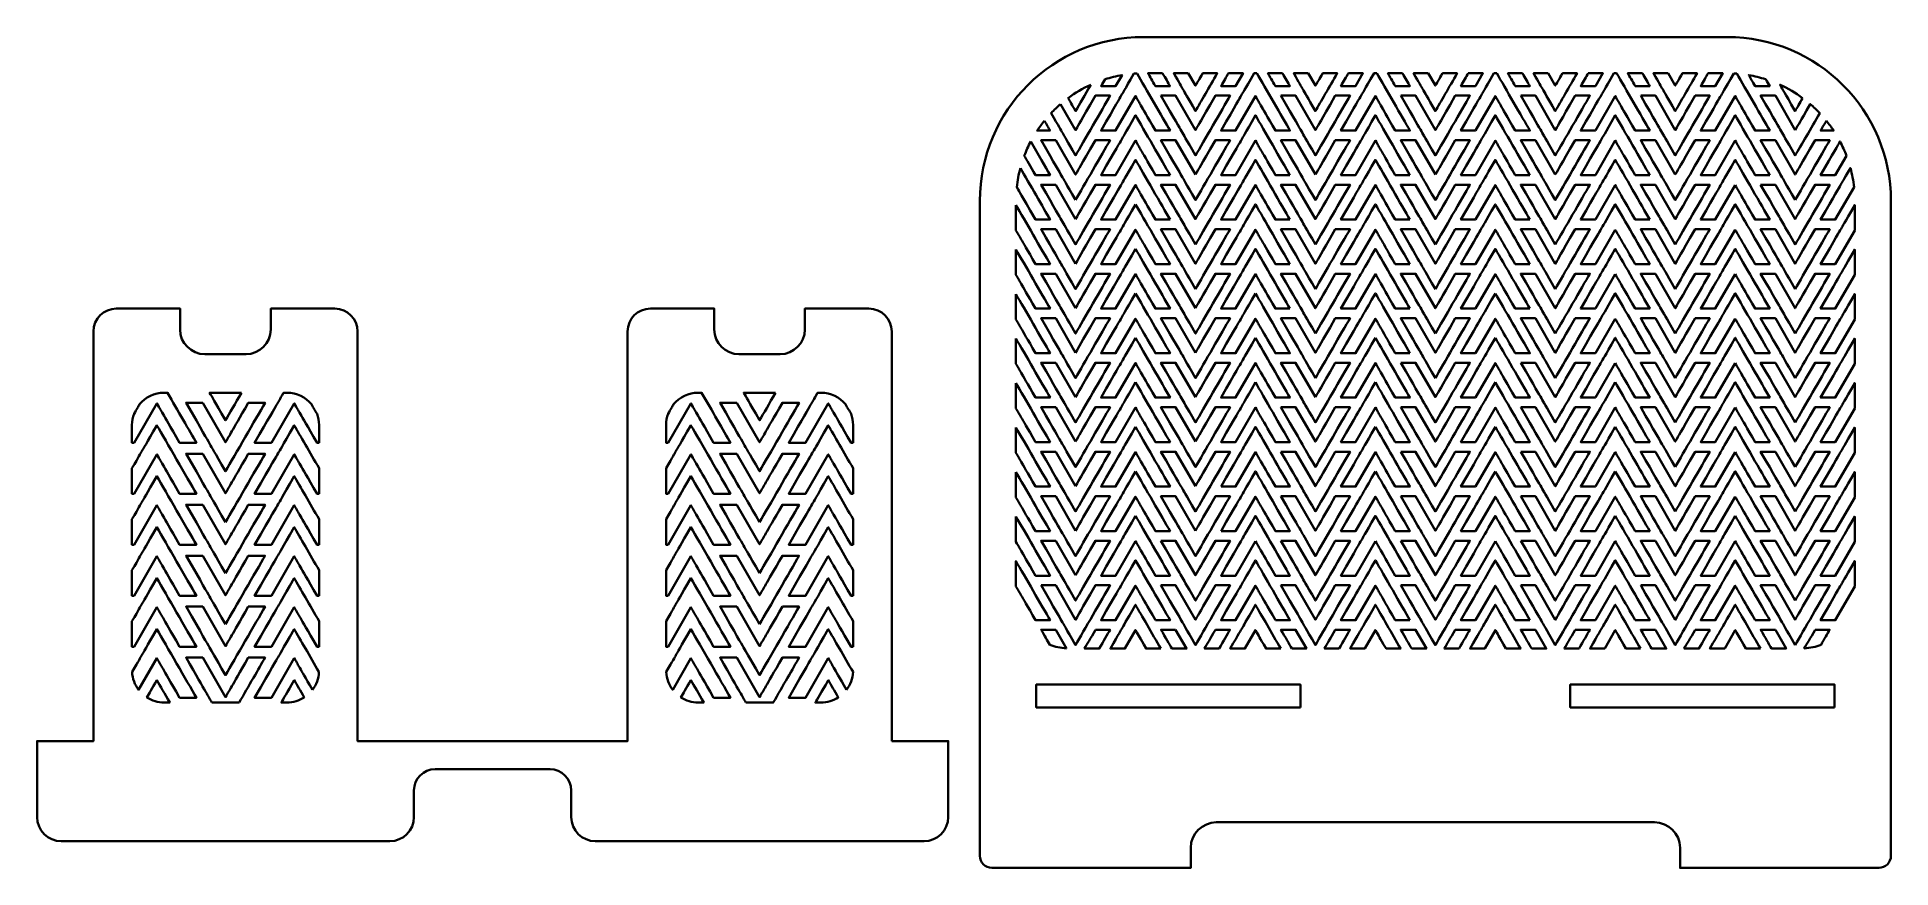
# Model space of a CAD drawing. Header units: inches. Extents: x -2.7 to 13.4, y -10.4 to -3.2.
import ezdxf

# ---------------------------------------------------------------- set-up
doc = ezdxf.new("R2010")
doc.units = ezdxf.units.IN
doc.header["$MEASUREMENT"] = 0
doc.layers.add('Tablet holder 1', color=7, linetype='Continuous', lineweight=0)

msp = doc.modelspace()

# ---------------------------------------------------------------- linework, layer by layer
at = {"layer": 'Tablet holder 1', "color": 22, "lineweight": 35, "true_color": 0xe52421}
for points, knots in [([(11.939, -3.208), (11.939, -3.208), (6.898, -3.208), (6.898, -3.208), (6.116, -3.208), (5.482, -3.842), (5.482, -4.625), (5.482, -4.625), (5.482, -10.289), (5.482, -10.289), (5.482, -10.347), (5.528, -10.393), (5.586, -10.393), (5.586, -10.393), (7.305, -10.393), (7.305, -10.393), (7.305, -10.393), (7.305, -10.219), (7.305, -10.219), (7.305, -10.098), (7.404, -9.999), (7.525, -9.999), (7.525, -9.999), (11.312, -9.999), (11.312, -9.999), (11.434, -9.999), (11.533, -10.098), (11.533, -10.219), (11.533, -10.219), (11.533, -10.393), (11.533, -10.393), (11.533, -10.393), (13.252, -10.393), (13.252, -10.393), (13.309, -10.393), (13.356, -10.347), (13.356, -10.289), (13.356, -10.289), (13.356, -4.625), (13.356, -4.625), (13.356, -3.842), (12.722, -3.208), (11.939, -3.208)], [0, 0, 0, 0, 1, 1, 1, 2, 2, 2, 3, 3, 3, 4, 4, 4, 5, 5, 5, 6, 6, 6, 7, 7, 7, 8, 8, 8, 9, 9, 9, 10, 10, 10, 11, 11, 11, 12, 12, 12, 13, 13, 13, 14, 14, 14, 14]), ([(6.84, -3.522), (6.916, -3.653), (7.058, -3.901), (7.126, -4.017), (7.126, -4.017), (6.999, -4.017), (6.999, -4.017), (6.849, -3.757), (6.874, -3.8), (6.827, -3.719), (6.827, -3.719), (6.655, -4.017), (6.655, -4.017), (6.655, -4.017), (6.529, -4.017), (6.529, -4.017), (6.793, -3.56), (6.638, -3.828), (6.814, -3.524), (6.822, -3.524), (6.831, -3.523), (6.84, -3.522)], [0, 0, 0, 0, 1, 1, 1, 2, 2, 2, 3, 3, 3, 4, 4, 4, 5, 5, 5, 6, 6, 6, 7, 7, 7, 7]), ([(7.061, -3.521), (7.086, -3.564), (7.109, -3.603), (7.126, -3.632), (7.126, -3.632), (6.999, -3.632), (6.999, -3.632), (6.973, -3.587), (6.952, -3.55), (6.935, -3.521), (6.935, -3.521), (7.061, -3.521), (7.061, -3.521)], [0, 0, 0, 0, 1, 1, 1, 2, 2, 2, 3, 3, 3, 4, 4, 4, 4]), ([(7.283, -3.521), (7.283, -3.521), (7.346, -3.628), (7.346, -3.628), (7.368, -3.589), (7.376, -3.576), (7.408, -3.521), (7.408, -3.521), (7.534, -3.521), (7.534, -3.521), (7.466, -3.64), (7.39, -3.771), (7.346, -3.848), (7.205, -3.603), (7.26, -3.699), (7.157, -3.521), (7.157, -3.521), (7.283, -3.521), (7.283, -3.521)], [0, 0, 0, 0, 1, 1, 1, 2, 2, 2, 3, 3, 3, 4, 4, 4, 5, 5, 5, 6, 6, 6, 6]), ([(7.63, -3.521), (7.63, -3.521), (7.757, -3.521), (7.757, -3.521), (7.757, -3.521), (7.692, -3.632), (7.692, -3.632), (7.692, -3.632), (7.566, -3.632), (7.566, -3.632), (7.591, -3.589), (7.612, -3.552), (7.63, -3.521)], [0, 0, 0, 0, 1, 1, 1, 2, 2, 2, 3, 3, 3, 4, 4, 4, 4]), ([(7.876, -3.521), (7.951, -3.651), (8.095, -3.9), (8.162, -4.017), (8.162, -4.017), (8.036, -4.017), (8.036, -4.017), (7.885, -3.757), (7.911, -3.8), (7.864, -3.719), (7.864, -3.719), (7.692, -4.017), (7.692, -4.017), (7.692, -4.017), (7.566, -4.017), (7.566, -4.017), (7.831, -3.558), (7.674, -3.83), (7.852, -3.521), (7.852, -3.521), (7.876, -3.521), (7.876, -3.521)], [0, 0, 0, 0, 1, 1, 1, 2, 2, 2, 3, 3, 3, 4, 4, 4, 5, 5, 5, 6, 6, 6, 7, 7, 7, 7]), ([(8.098, -3.521), (8.123, -3.564), (8.145, -3.603), (8.162, -3.632), (8.162, -3.632), (8.036, -3.632), (8.036, -3.632), (8.009, -3.587), (7.988, -3.55), (7.971, -3.521), (7.971, -3.521), (8.098, -3.521), (8.098, -3.521)], [0, 0, 0, 0, 1, 1, 1, 2, 2, 2, 3, 3, 3, 4, 4, 4, 4]), ([(8.32, -3.521), (8.32, -3.521), (8.382, -3.628), (8.382, -3.628), (8.405, -3.589), (8.413, -3.576), (8.445, -3.521), (8.445, -3.521), (8.571, -3.521), (8.571, -3.521), (8.502, -3.64), (8.426, -3.771), (8.382, -3.848), (8.241, -3.603), (8.296, -3.699), (8.194, -3.521), (8.194, -3.521), (8.32, -3.521), (8.32, -3.521)], [0, 0, 0, 0, 1, 1, 1, 2, 2, 2, 3, 3, 3, 4, 4, 4, 5, 5, 5, 6, 6, 6, 6]), ([(8.667, -3.521), (8.667, -3.521), (8.793, -3.521), (8.793, -3.521), (8.793, -3.521), (8.729, -3.632), (8.729, -3.632), (8.729, -3.632), (8.602, -3.632), (8.602, -3.632), (8.627, -3.589), (8.648, -3.552), (8.667, -3.521)], [0, 0, 0, 0, 1, 1, 1, 2, 2, 2, 3, 3, 3, 4, 4, 4, 4]), ([(8.912, -3.521), (8.988, -3.651), (9.131, -3.9), (9.199, -4.017), (9.199, -4.017), (9.072, -4.017), (9.072, -4.017), (8.922, -3.757), (8.947, -3.8), (8.901, -3.719), (8.901, -3.719), (8.729, -4.017), (8.729, -4.017), (8.729, -4.017), (8.602, -4.017), (8.602, -4.017), (8.867, -3.558), (8.71, -3.83), (8.889, -3.521), (8.889, -3.521), (8.912, -3.521), (8.912, -3.521)], [0, 0, 0, 0, 1, 1, 1, 2, 2, 2, 3, 3, 3, 4, 4, 4, 5, 5, 5, 6, 6, 6, 7, 7, 7, 7]), ([(9.134, -3.521), (9.159, -3.564), (9.182, -3.603), (9.199, -3.632), (9.199, -3.632), (9.072, -3.632), (9.072, -3.632), (9.046, -3.587), (9.025, -3.55), (9.008, -3.521), (9.008, -3.521), (9.134, -3.521), (9.134, -3.521)], [0, 0, 0, 0, 1, 1, 1, 2, 2, 2, 3, 3, 3, 4, 4, 4, 4]), ([(9.357, -3.521), (9.357, -3.521), (9.419, -3.628), (9.419, -3.628), (9.441, -3.589), (9.449, -3.576), (9.481, -3.521), (9.481, -3.521), (9.607, -3.521), (9.607, -3.521), (9.539, -3.64), (9.463, -3.771), (9.419, -3.848), (9.278, -3.603), (9.333, -3.699), (9.23, -3.521), (9.23, -3.521), (9.357, -3.521), (9.357, -3.521)], [0, 0, 0, 0, 1, 1, 1, 2, 2, 2, 3, 3, 3, 4, 4, 4, 5, 5, 5, 6, 6, 6, 6]), ([(9.703, -3.521), (9.703, -3.521), (9.83, -3.521), (9.83, -3.521), (9.83, -3.521), (9.765, -3.632), (9.765, -3.632), (9.765, -3.632), (9.639, -3.632), (9.639, -3.632), (9.664, -3.589), (9.685, -3.552), (9.703, -3.521)], [0, 0, 0, 0, 1, 1, 1, 2, 2, 2, 3, 3, 3, 4, 4, 4, 4]), ([(9.949, -3.521), (10.024, -3.651), (10.168, -3.9), (10.236, -4.017), (10.236, -4.017), (10.109, -4.017), (10.109, -4.017), (9.958, -3.757), (9.984, -3.8), (9.937, -3.719), (9.937, -3.719), (9.765, -4.017), (9.765, -4.017), (9.765, -4.017), (9.639, -4.017), (9.639, -4.017), (9.904, -3.558), (9.747, -3.83), (9.925, -3.521), (9.925, -3.521), (9.949, -3.521), (9.949, -3.521)], [0, 0, 0, 0, 1, 1, 1, 2, 2, 2, 3, 3, 3, 4, 4, 4, 5, 5, 5, 6, 6, 6, 7, 7, 7, 7]), ([(10.171, -3.521), (10.196, -3.564), (10.218, -3.603), (10.236, -3.632), (10.236, -3.632), (10.109, -3.632), (10.109, -3.632), (10.082, -3.587), (10.062, -3.55), (10.045, -3.521), (10.045, -3.521), (10.171, -3.521), (10.171, -3.521)], [0, 0, 0, 0, 1, 1, 1, 2, 2, 2, 3, 3, 3, 4, 4, 4, 4]), ([(10.393, -3.521), (10.393, -3.521), (10.455, -3.628), (10.455, -3.628), (10.478, -3.589), (10.486, -3.576), (10.518, -3.521), (10.518, -3.521), (10.644, -3.521), (10.644, -3.521), (10.575, -3.64), (10.499, -3.771), (10.455, -3.848), (10.314, -3.603), (10.369, -3.699), (10.267, -3.521), (10.267, -3.521), (10.393, -3.521), (10.393, -3.521)], [0, 0, 0, 0, 1, 1, 1, 2, 2, 2, 3, 3, 3, 4, 4, 4, 5, 5, 5, 6, 6, 6, 6]), ([(10.74, -3.521), (10.74, -3.521), (10.866, -3.521), (10.866, -3.521), (10.866, -3.521), (10.802, -3.632), (10.802, -3.632), (10.802, -3.632), (10.675, -3.632), (10.675, -3.632), (10.7, -3.589), (10.722, -3.552), (10.74, -3.521)], [0, 0, 0, 0, 1, 1, 1, 2, 2, 2, 3, 3, 3, 4, 4, 4, 4]), ([(10.985, -3.521), (11.061, -3.651), (11.204, -3.9), (11.272, -4.017), (11.272, -4.017), (11.146, -4.017), (11.146, -4.017), (10.995, -3.757), (11.02, -3.8), (10.974, -3.719), (10.974, -3.719), (10.802, -4.017), (10.802, -4.017), (10.802, -4.017), (10.675, -4.017), (10.675, -4.017), (10.941, -3.558), (10.783, -3.83), (10.962, -3.521), (10.962, -3.521), (10.985, -3.521), (10.985, -3.521)], [0, 0, 0, 0, 1, 1, 1, 2, 2, 2, 3, 3, 3, 4, 4, 4, 5, 5, 5, 6, 6, 6, 7, 7, 7, 7]), ([(11.208, -3.521), (11.232, -3.564), (11.255, -3.603), (11.272, -3.632), (11.272, -3.632), (11.146, -3.632), (11.146, -3.632), (11.119, -3.587), (11.098, -3.55), (11.081, -3.521), (11.081, -3.521), (11.208, -3.521), (11.208, -3.521)], [0, 0, 0, 0, 1, 1, 1, 2, 2, 2, 3, 3, 3, 4, 4, 4, 4]), ([(11.43, -3.521), (11.43, -3.521), (11.492, -3.628), (11.492, -3.628), (11.514, -3.589), (11.522, -3.576), (11.554, -3.521), (11.554, -3.521), (11.681, -3.521), (11.681, -3.521), (11.612, -3.64), (11.536, -3.771), (11.492, -3.848), (11.351, -3.603), (11.406, -3.699), (11.303, -3.521), (11.303, -3.521), (11.43, -3.521), (11.43, -3.521)], [0, 0, 0, 0, 1, 1, 1, 2, 2, 2, 3, 3, 3, 4, 4, 4, 5, 5, 5, 6, 6, 6, 6]), ([(11.776, -3.521), (11.776, -3.521), (11.903, -3.521), (11.903, -3.521), (11.903, -3.521), (11.838, -3.632), (11.838, -3.632), (11.838, -3.632), (11.712, -3.632), (11.712, -3.632), (11.737, -3.589), (11.758, -3.552), (11.776, -3.521)], [0, 0, 0, 0, 1, 1, 1, 2, 2, 2, 3, 3, 3, 4, 4, 4, 4]), ([(11.998, -3.522), (12.007, -3.523), (12.015, -3.524), (12.024, -3.524), (12.1, -3.656), (12.242, -3.901), (12.309, -4.017), (12.309, -4.017), (12.182, -4.017), (12.182, -4.017), (12.032, -3.757), (12.057, -3.8), (12.01, -3.719), (12.01, -3.719), (11.838, -4.017), (11.838, -4.017), (11.838, -4.017), (11.712, -4.017), (11.712, -4.017), (11.977, -3.559), (11.82, -3.829), (11.998, -3.522)], [0, 0, 0, 0, 1, 1, 1, 2, 2, 2, 3, 3, 3, 4, 4, 4, 5, 5, 5, 6, 6, 6, 7, 7, 7, 7]), ([(6.44, -3.621), (6.39, -3.708), (6.341, -3.792), (6.309, -3.848), (6.281, -3.798), (6.26, -3.762), (6.245, -3.736), (6.305, -3.691), (6.371, -3.652), (6.44, -3.621)], [0, 0, 0, 0, 1, 1, 1, 2, 2, 2, 3, 3, 3, 3]), ([(6.564, -3.573), (6.611, -3.558), (6.66, -3.546), (6.711, -3.537), (6.711, -3.537), (6.655, -3.632), (6.655, -3.632), (6.655, -3.632), (6.529, -3.632), (6.529, -3.632), (6.541, -3.611), (6.553, -3.591), (6.564, -3.573)], [0, 0, 0, 0, 1, 1, 1, 2, 2, 2, 3, 3, 3, 4, 4, 4, 4]), ([(12.274, -3.573), (12.287, -3.595), (12.299, -3.615), (12.309, -3.632), (12.309, -3.632), (12.182, -3.632), (12.182, -3.632), (12.16, -3.595), (12.142, -3.563), (12.127, -3.537), (12.177, -3.546), (12.226, -3.558), (12.274, -3.573)], [0, 0, 0, 0, 1, 1, 1, 2, 2, 2, 3, 3, 3, 4, 4, 4, 4]), ([(12.593, -3.736), (12.568, -3.779), (12.546, -3.817), (12.528, -3.848), (12.428, -3.673), (12.427, -3.672), (12.398, -3.621), (12.467, -3.652), (12.532, -3.691), (12.593, -3.736)], [0, 0, 0, 0, 1, 1, 1, 2, 2, 2, 3, 3, 3, 3]), ([(6.179, -3.788), (6.179, -3.788), (6.309, -4.013), (6.309, -4.013), (6.347, -3.948), (6.343, -3.954), (6.481, -3.715), (6.481, -3.715), (6.608, -3.715), (6.608, -3.715), (6.536, -3.839), (6.38, -4.109), (6.309, -4.232), (6.159, -3.972), (6.232, -4.098), (6.098, -3.866), (6.123, -3.839), (6.151, -3.813), (6.179, -3.788)], [0, 0, 0, 0, 1, 1, 1, 2, 2, 2, 3, 3, 3, 4, 4, 4, 5, 5, 5, 6, 6, 6, 6]), ([(7.047, -3.715), (7.047, -3.715), (7.174, -3.715), (7.174, -3.715), (7.174, -3.715), (7.346, -4.013), (7.346, -4.013), (7.383, -3.948), (7.38, -3.954), (7.518, -3.715), (7.518, -3.715), (7.644, -3.715), (7.644, -3.715), (7.573, -3.839), (7.417, -4.109), (7.346, -4.232), (7.17, -3.928), (7.299, -4.151), (7.047, -3.715)], [0, 0, 0, 0, 1, 1, 1, 2, 2, 2, 3, 3, 3, 4, 4, 4, 5, 5, 5, 6, 6, 6, 6]), ([(8.084, -3.715), (8.084, -3.715), (8.21, -3.715), (8.21, -3.715), (8.21, -3.715), (8.382, -4.013), (8.382, -4.013), (8.42, -3.948), (8.416, -3.954), (8.554, -3.715), (8.554, -3.715), (8.681, -3.715), (8.681, -3.715), (8.609, -3.839), (8.454, -4.109), (8.382, -4.232), (8.207, -3.928), (8.335, -4.151), (8.084, -3.715)], [0, 0, 0, 0, 1, 1, 1, 2, 2, 2, 3, 3, 3, 4, 4, 4, 5, 5, 5, 6, 6, 6, 6]), ([(9.12, -3.715), (9.12, -3.715), (9.247, -3.715), (9.247, -3.715), (9.247, -3.715), (9.419, -4.013), (9.419, -4.013), (9.457, -3.948), (9.453, -3.954), (9.591, -3.715), (9.591, -3.715), (9.717, -3.715), (9.717, -3.715), (9.646, -3.839), (9.49, -4.109), (9.419, -4.232), (9.243, -3.928), (9.372, -4.151), (9.12, -3.715)], [0, 0, 0, 0, 1, 1, 1, 2, 2, 2, 3, 3, 3, 4, 4, 4, 5, 5, 5, 6, 6, 6, 6]), ([(10.157, -3.715), (10.157, -3.715), (10.283, -3.715), (10.283, -3.715), (10.283, -3.715), (10.455, -4.013), (10.455, -4.013), (10.493, -3.948), (10.489, -3.954), (10.627, -3.715), (10.627, -3.715), (10.754, -3.715), (10.754, -3.715), (10.682, -3.839), (10.527, -4.109), (10.455, -4.232), (10.28, -3.928), (10.408, -4.151), (10.157, -3.715)], [0, 0, 0, 0, 1, 1, 1, 2, 2, 2, 3, 3, 3, 4, 4, 4, 5, 5, 5, 6, 6, 6, 6]), ([(11.193, -3.715), (11.193, -3.715), (11.32, -3.715), (11.32, -3.715), (11.32, -3.715), (11.492, -4.013), (11.492, -4.013), (11.53, -3.948), (11.526, -3.954), (11.664, -3.715), (11.664, -3.715), (11.79, -3.715), (11.79, -3.715), (11.719, -3.839), (11.563, -4.109), (11.492, -4.232), (11.316, -3.928), (11.445, -4.151), (11.193, -3.715)], [0, 0, 0, 0, 1, 1, 1, 2, 2, 2, 3, 3, 3, 4, 4, 4, 5, 5, 5, 6, 6, 6, 6]), ([(12.528, -4.013), (12.562, -3.956), (12.563, -3.954), (12.659, -3.788), (12.687, -3.813), (12.714, -3.839), (12.74, -3.866), (12.666, -3.994), (12.578, -4.148), (12.528, -4.232), (12.353, -3.928), (12.482, -4.151), (12.23, -3.715), (12.23, -3.715), (12.357, -3.715), (12.357, -3.715), (12.357, -3.715), (12.528, -4.013), (12.528, -4.013)], [0, 0, 0, 0, 1, 1, 1, 2, 2, 2, 3, 3, 3, 4, 4, 4, 5, 5, 5, 6, 6, 6, 6]), ([(6.04, -3.932), (6.059, -3.964), (6.076, -3.993), (6.089, -4.017), (6.089, -4.017), (5.977, -4.017), (5.977, -4.017), (5.997, -3.988), (6.018, -3.959), (6.04, -3.932)], [0, 0, 0, 0, 1, 1, 1, 2, 2, 2, 3, 3, 3, 3]), ([(7.126, -4.402), (7.126, -4.402), (6.999, -4.402), (6.999, -4.402), (6.849, -4.141), (6.874, -4.185), (6.827, -4.104), (6.827, -4.104), (6.655, -4.402), (6.655, -4.402), (6.655, -4.402), (6.529, -4.402), (6.529, -4.402), (6.8, -3.933), (6.63, -4.227), (6.827, -3.885), (6.899, -4.009), (7.055, -4.279), (7.126, -4.402)], [0, 0, 0, 0, 1, 1, 1, 2, 2, 2, 3, 3, 3, 4, 4, 4, 5, 5, 5, 6, 6, 6, 6]), ([(8.162, -4.402), (8.162, -4.402), (8.036, -4.402), (8.036, -4.402), (7.885, -4.141), (7.911, -4.185), (7.864, -4.104), (7.864, -4.104), (7.692, -4.402), (7.692, -4.402), (7.692, -4.402), (7.566, -4.402), (7.566, -4.402), (7.837, -3.933), (7.667, -4.227), (7.864, -3.885), (7.935, -4.009), (8.091, -4.279), (8.162, -4.402)], [0, 0, 0, 0, 1, 1, 1, 2, 2, 2, 3, 3, 3, 4, 4, 4, 5, 5, 5, 6, 6, 6, 6]), ([(9.199, -4.402), (9.199, -4.402), (9.072, -4.402), (9.072, -4.402), (8.922, -4.141), (8.947, -4.185), (8.901, -4.104), (8.901, -4.104), (8.729, -4.402), (8.729, -4.402), (8.729, -4.402), (8.602, -4.402), (8.602, -4.402), (8.873, -3.933), (8.703, -4.227), (8.901, -3.885), (8.972, -4.009), (9.128, -4.279), (9.199, -4.402)], [0, 0, 0, 0, 1, 1, 1, 2, 2, 2, 3, 3, 3, 4, 4, 4, 5, 5, 5, 6, 6, 6, 6]), ([(10.236, -4.402), (10.236, -4.402), (10.109, -4.402), (10.109, -4.402), (9.958, -4.141), (9.984, -4.185), (9.937, -4.104), (9.937, -4.104), (9.765, -4.402), (9.765, -4.402), (9.765, -4.402), (9.639, -4.402), (9.639, -4.402), (9.91, -3.933), (9.74, -4.227), (9.937, -3.885), (10.008, -4.009), (10.164, -4.279), (10.236, -4.402)], [0, 0, 0, 0, 1, 1, 1, 2, 2, 2, 3, 3, 3, 4, 4, 4, 5, 5, 5, 6, 6, 6, 6]), ([(11.272, -4.402), (11.272, -4.402), (11.146, -4.402), (11.146, -4.402), (10.995, -4.141), (11.02, -4.185), (10.974, -4.104), (10.974, -4.104), (10.802, -4.402), (10.802, -4.402), (10.802, -4.402), (10.675, -4.402), (10.675, -4.402), (10.946, -3.933), (10.777, -4.227), (10.974, -3.885), (11.045, -4.009), (11.201, -4.279), (11.272, -4.402)], [0, 0, 0, 0, 1, 1, 1, 2, 2, 2, 3, 3, 3, 4, 4, 4, 5, 5, 5, 6, 6, 6, 6]), ([(12.309, -4.402), (12.309, -4.402), (12.182, -4.402), (12.182, -4.402), (12.032, -4.141), (12.057, -4.185), (12.01, -4.104), (12.01, -4.104), (11.838, -4.402), (11.838, -4.402), (11.838, -4.402), (11.712, -4.402), (11.712, -4.402), (11.983, -3.933), (11.813, -4.227), (12.01, -3.885), (12.082, -4.009), (12.237, -4.279), (12.309, -4.402)], [0, 0, 0, 0, 1, 1, 1, 2, 2, 2, 3, 3, 3, 4, 4, 4, 5, 5, 5, 6, 6, 6, 6]), ([(12.798, -3.932), (12.82, -3.959), (12.841, -3.988), (12.861, -4.017), (12.861, -4.017), (12.748, -4.017), (12.748, -4.017), (12.767, -3.985), (12.783, -3.957), (12.798, -3.932)], [0, 0, 0, 0, 1, 1, 1, 2, 2, 2, 3, 3, 3, 3]), ([(5.921, -4.111), (5.984, -4.22), (6.05, -4.334), (6.089, -4.402), (6.089, -4.402), (5.963, -4.402), (5.963, -4.402), (5.916, -4.321), (5.886, -4.269), (5.866, -4.234), (5.882, -4.192), (5.9, -4.151), (5.921, -4.111)], [0, 0, 0, 0, 1, 1, 1, 2, 2, 2, 3, 3, 3, 4, 4, 4, 4]), ([(6.309, -4.617), (6.133, -4.313), (6.262, -4.536), (6.011, -4.1), (6.011, -4.1), (6.137, -4.1), (6.137, -4.1), (6.137, -4.1), (6.309, -4.398), (6.309, -4.398), (6.347, -4.333), (6.343, -4.339), (6.481, -4.1), (6.481, -4.1), (6.608, -4.1), (6.608, -4.1), (6.536, -4.224), (6.38, -4.494), (6.309, -4.617)], [0, 0, 0, 0, 1, 1, 1, 2, 2, 2, 3, 3, 3, 4, 4, 4, 5, 5, 5, 6, 6, 6, 6]), ([(7.346, -4.398), (7.383, -4.333), (7.38, -4.339), (7.518, -4.1), (7.518, -4.1), (7.644, -4.1), (7.644, -4.1), (7.573, -4.224), (7.417, -4.494), (7.346, -4.617), (7.17, -4.313), (7.299, -4.536), (7.047, -4.1), (7.047, -4.1), (7.174, -4.1), (7.174, -4.1), (7.174, -4.1), (7.346, -4.398), (7.346, -4.398)], [0, 0, 0, 0, 1, 1, 1, 2, 2, 2, 3, 3, 3, 4, 4, 4, 5, 5, 5, 6, 6, 6, 6]), ([(8.382, -4.398), (8.42, -4.333), (8.416, -4.339), (8.554, -4.1), (8.554, -4.1), (8.681, -4.1), (8.681, -4.1), (8.609, -4.224), (8.454, -4.494), (8.382, -4.617), (8.207, -4.313), (8.335, -4.536), (8.084, -4.1), (8.084, -4.1), (8.21, -4.1), (8.21, -4.1), (8.21, -4.1), (8.382, -4.398), (8.382, -4.398)], [0, 0, 0, 0, 1, 1, 1, 2, 2, 2, 3, 3, 3, 4, 4, 4, 5, 5, 5, 6, 6, 6, 6]), ([(9.419, -4.398), (9.457, -4.333), (9.453, -4.339), (9.591, -4.1), (9.591, -4.1), (9.717, -4.1), (9.717, -4.1), (9.646, -4.224), (9.49, -4.494), (9.419, -4.617), (9.243, -4.313), (9.372, -4.536), (9.12, -4.1), (9.12, -4.1), (9.247, -4.1), (9.247, -4.1), (9.247, -4.1), (9.419, -4.398), (9.419, -4.398)], [0, 0, 0, 0, 1, 1, 1, 2, 2, 2, 3, 3, 3, 4, 4, 4, 5, 5, 5, 6, 6, 6, 6]), ([(10.455, -4.398), (10.493, -4.333), (10.489, -4.339), (10.627, -4.1), (10.627, -4.1), (10.754, -4.1), (10.754, -4.1), (10.682, -4.224), (10.527, -4.494), (10.455, -4.617), (10.28, -4.313), (10.408, -4.536), (10.157, -4.1), (10.157, -4.1), (10.283, -4.1), (10.283, -4.1), (10.283, -4.1), (10.455, -4.398), (10.455, -4.398)], [0, 0, 0, 0, 1, 1, 1, 2, 2, 2, 3, 3, 3, 4, 4, 4, 5, 5, 5, 6, 6, 6, 6]), ([(11.492, -4.398), (11.53, -4.333), (11.526, -4.339), (11.664, -4.1), (11.664, -4.1), (11.79, -4.1), (11.79, -4.1), (11.719, -4.224), (11.563, -4.494), (11.492, -4.617), (11.316, -4.313), (11.445, -4.536), (11.193, -4.1), (11.193, -4.1), (11.32, -4.1), (11.32, -4.1), (11.32, -4.1), (11.492, -4.398), (11.492, -4.398)], [0, 0, 0, 0, 1, 1, 1, 2, 2, 2, 3, 3, 3, 4, 4, 4, 5, 5, 5, 6, 6, 6, 6]), ([(12.528, -4.617), (12.353, -4.313), (12.482, -4.536), (12.23, -4.1), (12.23, -4.1), (12.357, -4.1), (12.357, -4.1), (12.357, -4.1), (12.528, -4.398), (12.528, -4.398), (12.566, -4.333), (12.562, -4.339), (12.701, -4.1), (12.701, -4.1), (12.827, -4.1), (12.827, -4.1), (12.756, -4.224), (12.6, -4.494), (12.528, -4.617)], [0, 0, 0, 0, 1, 1, 1, 2, 2, 2, 3, 3, 3, 4, 4, 4, 5, 5, 5, 6, 6, 6, 6]), ([(12.972, -4.234), (12.972, -4.234), (12.875, -4.402), (12.875, -4.402), (12.875, -4.402), (12.748, -4.402), (12.748, -4.402), (12.862, -4.205), (12.898, -4.143), (12.916, -4.111), (12.937, -4.151), (12.956, -4.192), (12.972, -4.234)], [0, 0, 0, 0, 1, 1, 1, 2, 2, 2, 3, 3, 3, 4, 4, 4, 4]), ([(7.126, -4.787), (7.126, -4.787), (6.999, -4.787), (6.999, -4.787), (6.849, -4.526), (6.874, -4.57), (6.827, -4.489), (6.827, -4.489), (6.655, -4.787), (6.655, -4.787), (6.655, -4.787), (6.529, -4.787), (6.529, -4.787), (6.8, -4.318), (6.63, -4.612), (6.827, -4.27), (6.899, -4.394), (7.055, -4.664), (7.126, -4.787)], [0, 0, 0, 0, 1, 1, 1, 2, 2, 2, 3, 3, 3, 4, 4, 4, 5, 5, 5, 6, 6, 6, 6]), ([(8.162, -4.787), (8.162, -4.787), (8.036, -4.787), (8.036, -4.787), (7.885, -4.526), (7.911, -4.57), (7.864, -4.489), (7.864, -4.489), (7.692, -4.787), (7.692, -4.787), (7.692, -4.787), (7.566, -4.787), (7.566, -4.787), (7.837, -4.318), (7.667, -4.612), (7.864, -4.27), (7.935, -4.394), (8.091, -4.664), (8.162, -4.787)], [0, 0, 0, 0, 1, 1, 1, 2, 2, 2, 3, 3, 3, 4, 4, 4, 5, 5, 5, 6, 6, 6, 6]), ([(9.199, -4.787), (9.199, -4.787), (9.072, -4.787), (9.072, -4.787), (8.922, -4.526), (8.947, -4.57), (8.901, -4.489), (8.901, -4.489), (8.729, -4.787), (8.729, -4.787), (8.729, -4.787), (8.602, -4.787), (8.602, -4.787), (8.873, -4.318), (8.703, -4.612), (8.901, -4.27), (8.972, -4.394), (9.128, -4.664), (9.199, -4.787)], [0, 0, 0, 0, 1, 1, 1, 2, 2, 2, 3, 3, 3, 4, 4, 4, 5, 5, 5, 6, 6, 6, 6]), ([(10.236, -4.787), (10.236, -4.787), (10.109, -4.787), (10.109, -4.787), (9.958, -4.526), (9.984, -4.57), (9.937, -4.489), (9.937, -4.489), (9.765, -4.787), (9.765, -4.787), (9.765, -4.787), (9.639, -4.787), (9.639, -4.787), (9.91, -4.318), (9.74, -4.612), (9.937, -4.27), (10.008, -4.394), (10.164, -4.664), (10.236, -4.787)], [0, 0, 0, 0, 1, 1, 1, 2, 2, 2, 3, 3, 3, 4, 4, 4, 5, 5, 5, 6, 6, 6, 6]), ([(11.272, -4.787), (11.272, -4.787), (11.146, -4.787), (11.146, -4.787), (10.995, -4.526), (11.02, -4.57), (10.974, -4.489), (10.974, -4.489), (10.802, -4.787), (10.802, -4.787), (10.802, -4.787), (10.675, -4.787), (10.675, -4.787), (10.946, -4.318), (10.777, -4.612), (10.974, -4.27), (11.045, -4.394), (11.201, -4.664), (11.272, -4.787)], [0, 0, 0, 0, 1, 1, 1, 2, 2, 2, 3, 3, 3, 4, 4, 4, 5, 5, 5, 6, 6, 6, 6]), ([(12.01, -4.489), (12.01, -4.489), (11.838, -4.787), (11.838, -4.787), (11.838, -4.787), (11.712, -4.787), (11.712, -4.787), (11.983, -4.318), (11.813, -4.612), (12.01, -4.27), (12.082, -4.394), (12.237, -4.664), (12.309, -4.787), (12.309, -4.787), (12.182, -4.787), (12.182, -4.787), (12.032, -4.526), (12.057, -4.57), (12.01, -4.489)], [0, 0, 0, 0, 1, 1, 1, 2, 2, 2, 3, 3, 3, 4, 4, 4, 5, 5, 5, 6, 6, 6, 6]), ([(5.832, -4.341), (5.911, -4.477), (6.03, -4.684), (6.089, -4.787), (6.089, -4.787), (5.963, -4.787), (5.963, -4.787), (5.824, -4.547), (5.834, -4.565), (5.801, -4.506), (5.807, -4.45), (5.817, -4.394), (5.832, -4.341)], [0, 0, 0, 0, 1, 1, 1, 2, 2, 2, 3, 3, 3, 4, 4, 4, 4]), ([(6.309, -4.783), (6.347, -4.718), (6.343, -4.724), (6.481, -4.485), (6.481, -4.485), (6.608, -4.485), (6.608, -4.485), (6.536, -4.609), (6.38, -4.879), (6.309, -5.002), (6.133, -4.698), (6.262, -4.921), (6.011, -4.485), (6.011, -4.485), (6.137, -4.485), (6.137, -4.485), (6.137, -4.485), (6.309, -4.783), (6.309, -4.783)], [0, 0, 0, 0, 1, 1, 1, 2, 2, 2, 3, 3, 3, 4, 4, 4, 5, 5, 5, 6, 6, 6, 6]), ([(7.346, -5.002), (7.17, -4.698), (7.299, -4.921), (7.047, -4.485), (7.047, -4.485), (7.174, -4.485), (7.174, -4.485), (7.174, -4.485), (7.346, -4.783), (7.346, -4.783), (7.383, -4.718), (7.38, -4.724), (7.518, -4.485), (7.518, -4.485), (7.644, -4.485), (7.644, -4.485), (7.573, -4.609), (7.417, -4.879), (7.346, -5.002)], [0, 0, 0, 0, 1, 1, 1, 2, 2, 2, 3, 3, 3, 4, 4, 4, 5, 5, 5, 6, 6, 6, 6]), ([(8.382, -5.002), (8.207, -4.698), (8.335, -4.921), (8.084, -4.485), (8.084, -4.485), (8.21, -4.485), (8.21, -4.485), (8.21, -4.485), (8.382, -4.783), (8.382, -4.783), (8.42, -4.718), (8.416, -4.724), (8.554, -4.485), (8.554, -4.485), (8.681, -4.485), (8.681, -4.485), (8.609, -4.609), (8.454, -4.879), (8.382, -5.002)], [0, 0, 0, 0, 1, 1, 1, 2, 2, 2, 3, 3, 3, 4, 4, 4, 5, 5, 5, 6, 6, 6, 6]), ([(9.419, -5.002), (9.243, -4.698), (9.372, -4.921), (9.12, -4.485), (9.12, -4.485), (9.247, -4.485), (9.247, -4.485), (9.247, -4.485), (9.419, -4.783), (9.419, -4.783), (9.457, -4.718), (9.453, -4.724), (9.591, -4.485), (9.591, -4.485), (9.717, -4.485), (9.717, -4.485), (9.646, -4.609), (9.49, -4.879), (9.419, -5.002)], [0, 0, 0, 0, 1, 1, 1, 2, 2, 2, 3, 3, 3, 4, 4, 4, 5, 5, 5, 6, 6, 6, 6]), ([(10.455, -5.002), (10.28, -4.698), (10.408, -4.921), (10.157, -4.485), (10.157, -4.485), (10.283, -4.485), (10.283, -4.485), (10.283, -4.485), (10.455, -4.783), (10.455, -4.783), (10.493, -4.718), (10.489, -4.724), (10.627, -4.485), (10.627, -4.485), (10.754, -4.485), (10.754, -4.485), (10.682, -4.609), (10.527, -4.879), (10.455, -5.002)], [0, 0, 0, 0, 1, 1, 1, 2, 2, 2, 3, 3, 3, 4, 4, 4, 5, 5, 5, 6, 6, 6, 6]), ([(11.492, -5.002), (11.316, -4.698), (11.445, -4.921), (11.193, -4.485), (11.193, -4.485), (11.32, -4.485), (11.32, -4.485), (11.32, -4.485), (11.492, -4.783), (11.492, -4.783), (11.53, -4.718), (11.526, -4.724), (11.664, -4.485), (11.664, -4.485), (11.79, -4.485), (11.79, -4.485), (11.719, -4.609), (11.563, -4.879), (11.492, -5.002)], [0, 0, 0, 0, 1, 1, 1, 2, 2, 2, 3, 3, 3, 4, 4, 4, 5, 5, 5, 6, 6, 6, 6]), ([(12.23, -4.485), (12.23, -4.485), (12.357, -4.485), (12.357, -4.485), (12.357, -4.485), (12.528, -4.783), (12.528, -4.783), (12.566, -4.718), (12.562, -4.724), (12.701, -4.485), (12.701, -4.485), (12.827, -4.485), (12.827, -4.485), (12.756, -4.609), (12.6, -4.879), (12.528, -5.002), (12.353, -4.698), (12.482, -4.921), (12.23, -4.485)], [0, 0, 0, 0, 1, 1, 1, 2, 2, 2, 3, 3, 3, 4, 4, 4, 5, 5, 5, 6, 6, 6, 6]), ([(13.037, -4.506), (13.037, -4.506), (12.875, -4.787), (12.875, -4.787), (12.875, -4.787), (12.748, -4.787), (12.748, -4.787), (12.998, -4.355), (12.874, -4.569), (13.006, -4.341), (13.02, -4.394), (13.031, -4.45), (13.037, -4.506)], [0, 0, 0, 0, 1, 1, 1, 2, 2, 2, 3, 3, 3, 4, 4, 4, 4]), ([(5.794, -4.661), (5.867, -4.787), (6.019, -5.05), (6.089, -5.172), (6.089, -5.172), (5.963, -5.172), (5.963, -5.172), (5.816, -4.918), (5.836, -4.952), (5.794, -4.88), (5.794, -4.88), (5.794, -4.661), (5.794, -4.661)], [0, 0, 0, 0, 1, 1, 1, 2, 2, 2, 3, 3, 3, 4, 4, 4, 4]), ([(6.827, -4.655), (6.899, -4.778), (7.055, -5.048), (7.126, -5.172), (7.126, -5.172), (6.999, -5.172), (6.999, -5.172), (6.849, -4.911), (6.874, -4.955), (6.827, -4.874), (6.827, -4.874), (6.655, -5.172), (6.655, -5.172), (6.655, -5.172), (6.529, -5.172), (6.529, -5.172), (6.8, -4.703), (6.63, -4.997), (6.827, -4.655)], [0, 0, 0, 0, 1, 1, 1, 2, 2, 2, 3, 3, 3, 4, 4, 4, 5, 5, 5, 6, 6, 6, 6]), ([(8.162, -5.172), (8.162, -5.172), (8.036, -5.172), (8.036, -5.172), (7.885, -4.911), (7.911, -4.955), (7.864, -4.874), (7.864, -4.874), (7.692, -5.172), (7.692, -5.172), (7.692, -5.172), (7.566, -5.172), (7.566, -5.172), (7.837, -4.703), (7.667, -4.997), (7.864, -4.655), (7.935, -4.778), (8.091, -5.048), (8.162, -5.172)], [0, 0, 0, 0, 1, 1, 1, 2, 2, 2, 3, 3, 3, 4, 4, 4, 5, 5, 5, 6, 6, 6, 6]), ([(9.199, -5.172), (9.199, -5.172), (9.072, -5.172), (9.072, -5.172), (8.922, -4.911), (8.947, -4.955), (8.901, -4.874), (8.901, -4.874), (8.729, -5.172), (8.729, -5.172), (8.729, -5.172), (8.602, -5.172), (8.602, -5.172), (8.873, -4.703), (8.703, -4.997), (8.901, -4.655), (8.972, -4.778), (9.128, -5.048), (9.199, -5.172)], [0, 0, 0, 0, 1, 1, 1, 2, 2, 2, 3, 3, 3, 4, 4, 4, 5, 5, 5, 6, 6, 6, 6]), ([(10.236, -5.172), (10.236, -5.172), (10.109, -5.172), (10.109, -5.172), (9.958, -4.911), (9.984, -4.955), (9.937, -4.874), (9.937, -4.874), (9.765, -5.172), (9.765, -5.172), (9.765, -5.172), (9.639, -5.172), (9.639, -5.172), (9.91, -4.703), (9.74, -4.997), (9.937, -4.655), (10.008, -4.778), (10.164, -5.048), (10.236, -5.172)], [0, 0, 0, 0, 1, 1, 1, 2, 2, 2, 3, 3, 3, 4, 4, 4, 5, 5, 5, 6, 6, 6, 6]), ([(10.974, -4.874), (10.974, -4.874), (10.802, -5.172), (10.802, -5.172), (10.802, -5.172), (10.675, -5.172), (10.675, -5.172), (10.946, -4.703), (10.777, -4.997), (10.974, -4.655), (11.045, -4.778), (11.201, -5.048), (11.272, -5.172), (11.272, -5.172), (11.146, -5.172), (11.146, -5.172), (10.995, -4.911), (11.02, -4.955), (10.974, -4.874)], [0, 0, 0, 0, 1, 1, 1, 2, 2, 2, 3, 3, 3, 4, 4, 4, 5, 5, 5, 6, 6, 6, 6]), ([(12.01, -4.874), (12.01, -4.874), (11.838, -5.172), (11.838, -5.172), (11.838, -5.172), (11.712, -5.172), (11.712, -5.172), (11.983, -4.703), (11.813, -4.997), (12.01, -4.655), (12.082, -4.778), (12.237, -5.048), (12.309, -5.172), (12.309, -5.172), (12.182, -5.172), (12.182, -5.172), (12.032, -4.911), (12.057, -4.955), (12.01, -4.874)], [0, 0, 0, 0, 1, 1, 1, 2, 2, 2, 3, 3, 3, 4, 4, 4, 5, 5, 5, 6, 6, 6, 6]), ([(13.043, -4.88), (13.043, -4.88), (12.875, -5.172), (12.875, -5.172), (12.875, -5.172), (12.748, -5.172), (12.748, -5.172), (13.018, -4.706), (12.852, -4.993), (13.043, -4.661), (13.043, -4.661), (13.043, -4.88), (13.043, -4.88)], [0, 0, 0, 0, 1, 1, 1, 2, 2, 2, 3, 3, 3, 4, 4, 4, 4]), ([(6.309, -5.168), (6.347, -5.103), (6.343, -5.109), (6.481, -4.87), (6.481, -4.87), (6.608, -4.87), (6.608, -4.87), (6.536, -4.993), (6.38, -5.263), (6.309, -5.387), (6.118, -5.056), (6.25, -5.284), (6.011, -4.87), (6.011, -4.87), (6.137, -4.87), (6.137, -4.87), (6.137, -4.87), (6.309, -5.168), (6.309, -5.168)], [0, 0, 0, 0, 1, 1, 1, 2, 2, 2, 3, 3, 3, 4, 4, 4, 5, 5, 5, 6, 6, 6, 6]), ([(7.346, -5.387), (7.17, -5.083), (7.299, -5.306), (7.047, -4.87), (7.047, -4.87), (7.174, -4.87), (7.174, -4.87), (7.174, -4.87), (7.346, -5.168), (7.346, -5.168), (7.383, -5.103), (7.38, -5.109), (7.518, -4.87), (7.518, -4.87), (7.644, -4.87), (7.644, -4.87), (7.573, -4.993), (7.417, -5.263), (7.346, -5.387)], [0, 0, 0, 0, 1, 1, 1, 2, 2, 2, 3, 3, 3, 4, 4, 4, 5, 5, 5, 6, 6, 6, 6]), ([(8.382, -5.387), (8.207, -5.083), (8.335, -5.306), (8.084, -4.87), (8.084, -4.87), (8.21, -4.87), (8.21, -4.87), (8.21, -4.87), (8.382, -5.168), (8.382, -5.168), (8.42, -5.103), (8.416, -5.109), (8.554, -4.87), (8.554, -4.87), (8.681, -4.87), (8.681, -4.87), (8.609, -4.993), (8.454, -5.263), (8.382, -5.387)], [0, 0, 0, 0, 1, 1, 1, 2, 2, 2, 3, 3, 3, 4, 4, 4, 5, 5, 5, 6, 6, 6, 6]), ([(9.419, -5.387), (9.243, -5.083), (9.372, -5.306), (9.12, -4.87), (9.12, -4.87), (9.247, -4.87), (9.247, -4.87), (9.247, -4.87), (9.419, -5.168), (9.419, -5.168), (9.457, -5.103), (9.453, -5.109), (9.591, -4.87), (9.591, -4.87), (9.717, -4.87), (9.717, -4.87), (9.646, -4.993), (9.49, -5.263), (9.419, -5.387)], [0, 0, 0, 0, 1, 1, 1, 2, 2, 2, 3, 3, 3, 4, 4, 4, 5, 5, 5, 6, 6, 6, 6]), ([(10.455, -5.387), (10.28, -5.083), (10.408, -5.306), (10.157, -4.87), (10.157, -4.87), (10.283, -4.87), (10.283, -4.87), (10.283, -4.87), (10.455, -5.168), (10.455, -5.168), (10.493, -5.103), (10.489, -5.109), (10.627, -4.87), (10.627, -4.87), (10.754, -4.87), (10.754, -4.87), (10.682, -4.993), (10.527, -5.263), (10.455, -5.387)], [0, 0, 0, 0, 1, 1, 1, 2, 2, 2, 3, 3, 3, 4, 4, 4, 5, 5, 5, 6, 6, 6, 6]), ([(11.492, -5.387), (11.316, -5.083), (11.445, -5.306), (11.193, -4.87), (11.193, -4.87), (11.32, -4.87), (11.32, -4.87), (11.32, -4.87), (11.492, -5.168), (11.492, -5.168), (11.53, -5.103), (11.526, -5.109), (11.664, -4.87), (11.664, -4.87), (11.79, -4.87), (11.79, -4.87), (11.719, -4.993), (11.563, -5.263), (11.492, -5.387)], [0, 0, 0, 0, 1, 1, 1, 2, 2, 2, 3, 3, 3, 4, 4, 4, 5, 5, 5, 6, 6, 6, 6]), ([(12.528, -5.387), (12.353, -5.083), (12.482, -5.306), (12.23, -4.87), (12.23, -4.87), (12.357, -4.87), (12.357, -4.87), (12.357, -4.87), (12.528, -5.168), (12.528, -5.168), (12.566, -5.103), (12.562, -5.109), (12.701, -4.87), (12.701, -4.87), (12.827, -4.87), (12.827, -4.87), (12.756, -4.993), (12.6, -5.263), (12.528, -5.387)], [0, 0, 0, 0, 1, 1, 1, 2, 2, 2, 3, 3, 3, 4, 4, 4, 5, 5, 5, 6, 6, 6, 6]), ([(5.794, -5.046), (5.867, -5.172), (6.019, -5.435), (6.089, -5.557), (6.089, -5.557), (5.963, -5.557), (5.963, -5.557), (5.816, -5.303), (5.836, -5.337), (5.794, -5.265), (5.794, -5.265), (5.794, -5.046), (5.794, -5.046)], [0, 0, 0, 0, 1, 1, 1, 2, 2, 2, 3, 3, 3, 4, 4, 4, 4]), ([(6.827, -5.04), (6.899, -5.163), (7.055, -5.433), (7.126, -5.557), (7.126, -5.557), (6.999, -5.557), (6.999, -5.557), (6.849, -5.296), (6.874, -5.339), (6.827, -5.259), (6.827, -5.259), (6.655, -5.557), (6.655, -5.557), (6.655, -5.557), (6.529, -5.557), (6.529, -5.557), (6.8, -5.088), (6.63, -5.381), (6.827, -5.04)], [0, 0, 0, 0, 1, 1, 1, 2, 2, 2, 3, 3, 3, 4, 4, 4, 5, 5, 5, 6, 6, 6, 6]), ([(8.162, -5.557), (8.162, -5.557), (8.036, -5.557), (8.036, -5.557), (7.885, -5.296), (7.911, -5.339), (7.864, -5.259), (7.864, -5.259), (7.692, -5.557), (7.692, -5.557), (7.692, -5.557), (7.566, -5.557), (7.566, -5.557), (7.837, -5.088), (7.667, -5.381), (7.864, -5.04), (7.935, -5.163), (8.091, -5.433), (8.162, -5.557)], [0, 0, 0, 0, 1, 1, 1, 2, 2, 2, 3, 3, 3, 4, 4, 4, 5, 5, 5, 6, 6, 6, 6]), ([(9.199, -5.557), (9.199, -5.557), (9.072, -5.557), (9.072, -5.557), (8.922, -5.296), (8.947, -5.339), (8.901, -5.259), (8.901, -5.259), (8.729, -5.557), (8.729, -5.557), (8.729, -5.557), (8.602, -5.557), (8.602, -5.557), (8.873, -5.088), (8.703, -5.381), (8.901, -5.04), (8.972, -5.163), (9.128, -5.433), (9.199, -5.557)], [0, 0, 0, 0, 1, 1, 1, 2, 2, 2, 3, 3, 3, 4, 4, 4, 5, 5, 5, 6, 6, 6, 6]), ([(10.236, -5.557), (10.236, -5.557), (10.109, -5.557), (10.109, -5.557), (9.958, -5.296), (9.984, -5.339), (9.937, -5.259), (9.937, -5.259), (9.765, -5.557), (9.765, -5.557), (9.765, -5.557), (9.639, -5.557), (9.639, -5.557), (9.91, -5.088), (9.74, -5.381), (9.937, -5.04), (10.008, -5.163), (10.164, -5.433), (10.236, -5.557)], [0, 0, 0, 0, 1, 1, 1, 2, 2, 2, 3, 3, 3, 4, 4, 4, 5, 5, 5, 6, 6, 6, 6]), ([(10.974, -5.259), (10.974, -5.259), (10.802, -5.557), (10.802, -5.557), (10.802, -5.557), (10.675, -5.557), (10.675, -5.557), (10.946, -5.088), (10.777, -5.381), (10.974, -5.04), (11.045, -5.163), (11.201, -5.433), (11.272, -5.557), (11.272, -5.557), (11.146, -5.557), (11.146, -5.557), (10.995, -5.296), (11.02, -5.339), (10.974, -5.259)], [0, 0, 0, 0, 1, 1, 1, 2, 2, 2, 3, 3, 3, 4, 4, 4, 5, 5, 5, 6, 6, 6, 6]), ([(12.01, -5.259), (12.01, -5.259), (11.838, -5.557), (11.838, -5.557), (11.838, -5.557), (11.712, -5.557), (11.712, -5.557), (11.983, -5.088), (11.813, -5.381), (12.01, -5.04), (12.082, -5.163), (12.237, -5.433), (12.309, -5.557), (12.309, -5.557), (12.182, -5.557), (12.182, -5.557), (12.032, -5.296), (12.057, -5.339), (12.01, -5.259)], [0, 0, 0, 0, 1, 1, 1, 2, 2, 2, 3, 3, 3, 4, 4, 4, 5, 5, 5, 6, 6, 6, 6]), ([(13.043, -5.265), (13.043, -5.265), (12.875, -5.557), (12.875, -5.557), (12.875, -5.557), (12.748, -5.557), (12.748, -5.557), (13.018, -5.09), (12.852, -5.378), (13.043, -5.046), (13.043, -5.046), (13.043, -5.265), (13.043, -5.265)], [0, 0, 0, 0, 1, 1, 1, 2, 2, 2, 3, 3, 3, 4, 4, 4, 4]), ([(6.309, -5.553), (6.347, -5.487), (6.343, -5.494), (6.481, -5.255), (6.481, -5.255), (6.608, -5.255), (6.608, -5.255), (6.536, -5.378), (6.38, -5.648), (6.309, -5.772), (6.133, -5.467), (6.262, -5.69), (6.011, -5.255), (6.011, -5.255), (6.137, -5.255), (6.137, -5.255), (6.137, -5.255), (6.309, -5.553), (6.309, -5.553)], [0, 0, 0, 0, 1, 1, 1, 2, 2, 2, 3, 3, 3, 4, 4, 4, 5, 5, 5, 6, 6, 6, 6]), ([(7.346, -5.553), (7.383, -5.487), (7.38, -5.494), (7.518, -5.255), (7.518, -5.255), (7.644, -5.255), (7.644, -5.255), (7.573, -5.378), (7.417, -5.648), (7.346, -5.772), (7.17, -5.467), (7.299, -5.69), (7.047, -5.255), (7.047, -5.255), (7.174, -5.255), (7.174, -5.255), (7.174, -5.255), (7.346, -5.553), (7.346, -5.553)], [0, 0, 0, 0, 1, 1, 1, 2, 2, 2, 3, 3, 3, 4, 4, 4, 5, 5, 5, 6, 6, 6, 6]), ([(8.382, -5.772), (8.207, -5.467), (8.335, -5.69), (8.084, -5.255), (8.084, -5.255), (8.21, -5.255), (8.21, -5.255), (8.21, -5.255), (8.382, -5.553), (8.382, -5.553), (8.42, -5.487), (8.416, -5.494), (8.554, -5.255), (8.554, -5.255), (8.681, -5.255), (8.681, -5.255), (8.609, -5.378), (8.454, -5.648), (8.382, -5.772)], [0, 0, 0, 0, 1, 1, 1, 2, 2, 2, 3, 3, 3, 4, 4, 4, 5, 5, 5, 6, 6, 6, 6]), ([(9.419, -5.772), (9.243, -5.467), (9.372, -5.69), (9.12, -5.255), (9.12, -5.255), (9.247, -5.255), (9.247, -5.255), (9.247, -5.255), (9.419, -5.553), (9.419, -5.553), (9.457, -5.487), (9.453, -5.494), (9.591, -5.255), (9.591, -5.255), (9.717, -5.255), (9.717, -5.255), (9.646, -5.378), (9.49, -5.648), (9.419, -5.772)], [0, 0, 0, 0, 1, 1, 1, 2, 2, 2, 3, 3, 3, 4, 4, 4, 5, 5, 5, 6, 6, 6, 6]), ([(10.455, -5.772), (10.28, -5.467), (10.408, -5.69), (10.157, -5.255), (10.157, -5.255), (10.283, -5.255), (10.283, -5.255), (10.283, -5.255), (10.455, -5.553), (10.455, -5.553), (10.493, -5.487), (10.489, -5.494), (10.627, -5.255), (10.627, -5.255), (10.754, -5.255), (10.754, -5.255), (10.682, -5.378), (10.527, -5.648), (10.455, -5.772)], [0, 0, 0, 0, 1, 1, 1, 2, 2, 2, 3, 3, 3, 4, 4, 4, 5, 5, 5, 6, 6, 6, 6]), ([(11.492, -5.772), (11.316, -5.467), (11.445, -5.69), (11.193, -5.255), (11.193, -5.255), (11.32, -5.255), (11.32, -5.255), (11.32, -5.255), (11.492, -5.553), (11.492, -5.553), (11.53, -5.487), (11.526, -5.494), (11.664, -5.255), (11.664, -5.255), (11.79, -5.255), (11.79, -5.255), (11.719, -5.378), (11.563, -5.648), (11.492, -5.772)], [0, 0, 0, 0, 1, 1, 1, 2, 2, 2, 3, 3, 3, 4, 4, 4, 5, 5, 5, 6, 6, 6, 6]), ([(12.528, -5.772), (12.353, -5.467), (12.482, -5.69), (12.23, -5.255), (12.23, -5.255), (12.357, -5.255), (12.357, -5.255), (12.357, -5.255), (12.528, -5.553), (12.528, -5.553), (12.566, -5.487), (12.562, -5.494), (12.701, -5.255), (12.701, -5.255), (12.827, -5.255), (12.827, -5.255), (12.756, -5.378), (12.6, -5.648), (12.528, -5.772)], [0, 0, 0, 0, 1, 1, 1, 2, 2, 2, 3, 3, 3, 4, 4, 4, 5, 5, 5, 6, 6, 6, 6]), ([(5.794, -5.431), (5.867, -5.557), (6.019, -5.82), (6.089, -5.942), (6.089, -5.942), (5.963, -5.942), (5.963, -5.942), (5.816, -5.688), (5.836, -5.722), (5.794, -5.65), (5.794, -5.65), (5.794, -5.431), (5.794, -5.431)], [0, 0, 0, 0, 1, 1, 1, 2, 2, 2, 3, 3, 3, 4, 4, 4, 4]), ([(6.827, -5.425), (6.899, -5.548), (7.055, -5.818), (7.126, -5.942), (7.126, -5.942), (6.999, -5.942), (6.999, -5.942), (6.849, -5.681), (6.874, -5.724), (6.827, -5.644), (6.827, -5.644), (6.655, -5.942), (6.655, -5.942), (6.655, -5.942), (6.529, -5.942), (6.529, -5.942), (6.8, -5.472), (6.63, -5.766), (6.827, -5.425)], [0, 0, 0, 0, 1, 1, 1, 2, 2, 2, 3, 3, 3, 4, 4, 4, 5, 5, 5, 6, 6, 6, 6]), ([(7.864, -5.425), (7.935, -5.548), (8.091, -5.818), (8.162, -5.942), (8.162, -5.942), (8.036, -5.942), (8.036, -5.942), (7.885, -5.681), (7.911, -5.724), (7.864, -5.644), (7.864, -5.644), (7.692, -5.942), (7.692, -5.942), (7.692, -5.942), (7.566, -5.942), (7.566, -5.942), (7.837, -5.472), (7.667, -5.766), (7.864, -5.425)], [0, 0, 0, 0, 1, 1, 1, 2, 2, 2, 3, 3, 3, 4, 4, 4, 5, 5, 5, 6, 6, 6, 6]), ([(9.199, -5.942), (9.199, -5.942), (9.072, -5.942), (9.072, -5.942), (8.922, -5.681), (8.947, -5.724), (8.901, -5.644), (8.901, -5.644), (8.729, -5.942), (8.729, -5.942), (8.729, -5.942), (8.602, -5.942), (8.602, -5.942), (8.873, -5.472), (8.703, -5.766), (8.901, -5.425), (8.972, -5.548), (9.128, -5.818), (9.199, -5.942)], [0, 0, 0, 0, 1, 1, 1, 2, 2, 2, 3, 3, 3, 4, 4, 4, 5, 5, 5, 6, 6, 6, 6]), ([(9.937, -5.425), (10.008, -5.548), (10.164, -5.818), (10.236, -5.942), (10.236, -5.942), (10.109, -5.942), (10.109, -5.942), (9.958, -5.681), (9.984, -5.724), (9.937, -5.644), (9.937, -5.644), (9.765, -5.942), (9.765, -5.942), (9.765, -5.942), (9.639, -5.942), (9.639, -5.942), (9.91, -5.472), (9.74, -5.766), (9.937, -5.425)], [0, 0, 0, 0, 1, 1, 1, 2, 2, 2, 3, 3, 3, 4, 4, 4, 5, 5, 5, 6, 6, 6, 6]), ([(10.974, -5.644), (10.974, -5.644), (10.802, -5.942), (10.802, -5.942), (10.802, -5.942), (10.675, -5.942), (10.675, -5.942), (10.946, -5.472), (10.777, -5.766), (10.974, -5.425), (11.045, -5.548), (11.201, -5.818), (11.272, -5.942), (11.272, -5.942), (11.146, -5.942), (11.146, -5.942), (10.995, -5.681), (11.02, -5.724), (10.974, -5.644)], [0, 0, 0, 0, 1, 1, 1, 2, 2, 2, 3, 3, 3, 4, 4, 4, 5, 5, 5, 6, 6, 6, 6]), ([(12.01, -5.644), (12.01, -5.644), (11.838, -5.942), (11.838, -5.942), (11.838, -5.942), (11.712, -5.942), (11.712, -5.942), (11.983, -5.472), (11.813, -5.766), (12.01, -5.425), (12.082, -5.548), (12.237, -5.818), (12.309, -5.942), (12.309, -5.942), (12.182, -5.942), (12.182, -5.942), (12.032, -5.681), (12.057, -5.724), (12.01, -5.644)], [0, 0, 0, 0, 1, 1, 1, 2, 2, 2, 3, 3, 3, 4, 4, 4, 5, 5, 5, 6, 6, 6, 6]), ([(13.043, -5.65), (13.043, -5.65), (12.875, -5.942), (12.875, -5.942), (12.875, -5.942), (12.748, -5.942), (12.748, -5.942), (13.018, -5.475), (12.852, -5.762), (13.043, -5.431), (13.043, -5.431), (13.043, -5.65), (13.043, -5.65)], [0, 0, 0, 0, 1, 1, 1, 2, 2, 2, 3, 3, 3, 4, 4, 4, 4]), ([(4.72, -9.296), (4.72, -9.206), (4.72, -5.848), (4.72, -5.754), (4.72, -5.646), (4.633, -5.557), (4.523, -5.557), (4.523, -5.557), (3.97, -5.557), (3.97, -5.557), (3.97, -5.557), (3.97, -5.736), (3.97, -5.736), (3.97, -5.855), (3.874, -5.951), (3.755, -5.951), (3.755, -5.951), (3.401, -5.951), (3.401, -5.951), (3.282, -5.951), (3.186, -5.855), (3.186, -5.736), (3.186, -5.736), (3.186, -5.557), (3.186, -5.557), (3.186, -5.557), (2.634, -5.557), (2.634, -5.557), (2.526, -5.557), (2.437, -5.644), (2.437, -5.754), (2.437, -5.86), (2.437, -9.209), (2.437, -9.296), (1.664, -9.296), (0.835, -9.296), (0.104, -9.296), (0.104, -8.855), (0.104, -6.195), (0.104, -5.754), (0.104, -5.646), (0.017, -5.557), (-0.093, -5.557), (-0.093, -5.557), (-0.646, -5.557), (-0.646, -5.557), (-0.646, -5.557), (-0.646, -5.736), (-0.646, -5.736), (-0.646, -5.855), (-0.743, -5.951), (-0.862, -5.951), (-0.862, -5.951), (-1.215, -5.951), (-1.215, -5.951), (-1.334, -5.951), (-1.431, -5.855), (-1.431, -5.736), (-1.431, -5.736), (-1.431, -5.557), (-1.431, -5.557), (-1.431, -5.557), (-1.982, -5.557), (-1.982, -5.557), (-2.09, -5.557), (-2.179, -5.644), (-2.179, -5.754), (-2.179, -6.204), (-2.179, -8.791), (-2.179, -9.297), (-2.179, -9.297), (-2.666, -9.297), (-2.666, -9.297), (-2.666, -9.297), (-2.666, -9.953), (-2.666, -9.953), (-2.666, -10.068), (-2.573, -10.162), (-2.457, -10.162), (-2.457, -10.162), (0.382, -10.162), (0.382, -10.162), (0.498, -10.162), (0.591, -10.068), (0.591, -9.953), (0.591, -9.953), (0.591, -9.723), (0.591, -9.723), (0.591, -9.621), (0.674, -9.539), (0.775, -9.539), (0.775, -9.539), (1.766, -9.539), (1.766, -9.539), (1.868, -9.539), (1.95, -9.621), (1.95, -9.723), (1.95, -9.723), (1.95, -9.953), (1.95, -9.953), (1.95, -10.068), (2.044, -10.162), (2.159, -10.162), (2.159, -10.162), (4.999, -10.162), (4.999, -10.162), (5.114, -10.162), (5.208, -10.068), (5.208, -9.953), (5.208, -9.953), (5.208, -9.296), (5.208, -9.296), (5.178, -9.296), (5.001, -9.296), (4.72, -9.296)], [0, 0, 0, 0, 1, 1, 1, 2, 2, 2, 3, 3, 3, 4, 4, 4, 5, 5, 5, 6, 6, 6, 7, 7, 7, 8, 8, 8, 9, 9, 9, 10, 10, 10, 11, 11, 11, 12, 12, 12, 13, 13, 13, 14, 14, 14, 15, 15, 15, 16, 16, 16, 17, 17, 17, 18, 18, 18, 19, 19, 19, 20, 20, 20, 21, 21, 21, 22, 22, 22, 23, 23, 23, 24, 24, 24, 25, 25, 25, 26, 26, 26, 27, 27, 27, 28, 28, 28, 29, 29, 29, 30, 30, 30, 31, 31, 31, 32, 32, 32, 33, 33, 33, 34, 34, 34, 35, 35, 35, 36, 36, 36, 37, 37, 37, 38, 38, 38, 38]), ([(6.309, -5.938), (6.347, -5.872), (6.343, -5.879), (6.481, -5.64), (6.481, -5.64), (6.608, -5.64), (6.608, -5.64), (6.536, -5.763), (6.38, -6.033), (6.309, -6.157), (6.133, -5.852), (6.262, -6.075), (6.011, -5.64), (6.011, -5.64), (6.137, -5.64), (6.137, -5.64), (6.137, -5.64), (6.309, -5.938), (6.309, -5.938)], [0, 0, 0, 0, 1, 1, 1, 2, 2, 2, 3, 3, 3, 4, 4, 4, 5, 5, 5, 6, 6, 6, 6]), ([(7.346, -5.938), (7.383, -5.872), (7.38, -5.879), (7.518, -5.64), (7.518, -5.64), (7.644, -5.64), (7.644, -5.64), (7.573, -5.763), (7.417, -6.033), (7.346, -6.157), (7.17, -5.852), (7.299, -6.075), (7.047, -5.64), (7.047, -5.64), (7.174, -5.64), (7.174, -5.64), (7.174, -5.64), (7.346, -5.938), (7.346, -5.938)], [0, 0, 0, 0, 1, 1, 1, 2, 2, 2, 3, 3, 3, 4, 4, 4, 5, 5, 5, 6, 6, 6, 6]), ([(8.382, -6.157), (8.207, -5.852), (8.335, -6.075), (8.084, -5.64), (8.084, -5.64), (8.21, -5.64), (8.21, -5.64), (8.21, -5.64), (8.382, -5.938), (8.382, -5.938), (8.42, -5.872), (8.416, -5.879), (8.554, -5.64), (8.554, -5.64), (8.681, -5.64), (8.681, -5.64), (8.609, -5.763), (8.454, -6.033), (8.382, -6.157)], [0, 0, 0, 0, 1, 1, 1, 2, 2, 2, 3, 3, 3, 4, 4, 4, 5, 5, 5, 6, 6, 6, 6]), ([(9.419, -6.157), (9.243, -5.852), (9.372, -6.075), (9.12, -5.64), (9.12, -5.64), (9.247, -5.64), (9.247, -5.64), (9.247, -5.64), (9.419, -5.938), (9.419, -5.938), (9.457, -5.872), (9.453, -5.879), (9.591, -5.64), (9.591, -5.64), (9.717, -5.64), (9.717, -5.64), (9.646, -5.763), (9.49, -6.033), (9.419, -6.157)], [0, 0, 0, 0, 1, 1, 1, 2, 2, 2, 3, 3, 3, 4, 4, 4, 5, 5, 5, 6, 6, 6, 6]), ([(10.455, -6.157), (10.28, -5.852), (10.408, -6.075), (10.157, -5.64), (10.157, -5.64), (10.283, -5.64), (10.283, -5.64), (10.283, -5.64), (10.455, -5.938), (10.455, -5.938), (10.493, -5.872), (10.489, -5.879), (10.627, -5.64), (10.627, -5.64), (10.754, -5.64), (10.754, -5.64), (10.682, -5.763), (10.527, -6.033), (10.455, -6.157)], [0, 0, 0, 0, 1, 1, 1, 2, 2, 2, 3, 3, 3, 4, 4, 4, 5, 5, 5, 6, 6, 6, 6]), ([(11.492, -6.157), (11.316, -5.852), (11.445, -6.075), (11.193, -5.64), (11.193, -5.64), (11.32, -5.64), (11.32, -5.64), (11.32, -5.64), (11.492, -5.938), (11.492, -5.938), (11.53, -5.872), (11.526, -5.879), (11.664, -5.64), (11.664, -5.64), (11.79, -5.64), (11.79, -5.64), (11.719, -5.763), (11.563, -6.033), (11.492, -6.157)], [0, 0, 0, 0, 1, 1, 1, 2, 2, 2, 3, 3, 3, 4, 4, 4, 5, 5, 5, 6, 6, 6, 6]), ([(12.528, -6.157), (12.353, -5.852), (12.482, -6.075), (12.23, -5.64), (12.23, -5.64), (12.357, -5.64), (12.357, -5.64), (12.357, -5.64), (12.528, -5.938), (12.528, -5.938), (12.566, -5.872), (12.562, -5.879), (12.701, -5.64), (12.701, -5.64), (12.827, -5.64), (12.827, -5.64), (12.756, -5.763), (12.6, -6.033), (12.528, -6.157)], [0, 0, 0, 0, 1, 1, 1, 2, 2, 2, 3, 3, 3, 4, 4, 4, 5, 5, 5, 6, 6, 6, 6]), ([(5.794, -5.815), (5.867, -5.941), (6.019, -6.205), (6.089, -6.326), (6.089, -6.326), (5.963, -6.326), (5.963, -6.326), (5.816, -6.072), (5.836, -6.107), (5.794, -6.034), (5.794, -6.034), (5.794, -5.815), (5.794, -5.815)], [0, 0, 0, 0, 1, 1, 1, 2, 2, 2, 3, 3, 3, 4, 4, 4, 4]), ([(6.827, -5.809), (6.899, -5.933), (7.055, -6.203), (7.126, -6.326), (7.126, -6.326), (6.999, -6.326), (6.999, -6.326), (6.849, -6.066), (6.874, -6.109), (6.827, -6.028), (6.827, -6.028), (6.655, -6.326), (6.655, -6.326), (6.655, -6.326), (6.529, -6.326), (6.529, -6.326), (6.8, -5.857), (6.63, -6.151), (6.827, -5.809)], [0, 0, 0, 0, 1, 1, 1, 2, 2, 2, 3, 3, 3, 4, 4, 4, 5, 5, 5, 6, 6, 6, 6]), ([(7.864, -5.809), (7.935, -5.933), (8.091, -6.203), (8.162, -6.326), (8.162, -6.326), (8.036, -6.326), (8.036, -6.326), (7.885, -6.066), (7.911, -6.109), (7.864, -6.028), (7.864, -6.028), (7.692, -6.326), (7.692, -6.326), (7.692, -6.326), (7.566, -6.326), (7.566, -6.326), (7.837, -5.857), (7.667, -6.151), (7.864, -5.809)], [0, 0, 0, 0, 1, 1, 1, 2, 2, 2, 3, 3, 3, 4, 4, 4, 5, 5, 5, 6, 6, 6, 6]), ([(8.901, -5.809), (8.972, -5.933), (9.128, -6.203), (9.199, -6.326), (9.199, -6.326), (9.072, -6.326), (9.072, -6.326), (8.922, -6.066), (8.947, -6.109), (8.901, -6.028), (8.901, -6.028), (8.729, -6.326), (8.729, -6.326), (8.729, -6.326), (8.602, -6.326), (8.602, -6.326), (8.873, -5.857), (8.703, -6.151), (8.901, -5.809)], [0, 0, 0, 0, 1, 1, 1, 2, 2, 2, 3, 3, 3, 4, 4, 4, 5, 5, 5, 6, 6, 6, 6]), ([(9.937, -5.809), (10.008, -5.933), (10.164, -6.203), (10.236, -6.326), (10.236, -6.326), (10.109, -6.326), (10.109, -6.326), (9.958, -6.066), (9.984, -6.109), (9.937, -6.028), (9.937, -6.028), (9.765, -6.326), (9.765, -6.326), (9.765, -6.326), (9.639, -6.326), (9.639, -6.326), (9.91, -5.857), (9.74, -6.151), (9.937, -5.809)], [0, 0, 0, 0, 1, 1, 1, 2, 2, 2, 3, 3, 3, 4, 4, 4, 5, 5, 5, 6, 6, 6, 6]), ([(10.974, -6.028), (10.974, -6.028), (10.802, -6.326), (10.802, -6.326), (10.802, -6.326), (10.675, -6.326), (10.675, -6.326), (10.946, -5.857), (10.777, -6.151), (10.974, -5.809), (11.045, -5.933), (11.201, -6.203), (11.272, -6.326), (11.272, -6.326), (11.146, -6.326), (11.146, -6.326), (10.995, -6.066), (11.02, -6.109), (10.974, -6.028)], [0, 0, 0, 0, 1, 1, 1, 2, 2, 2, 3, 3, 3, 4, 4, 4, 5, 5, 5, 6, 6, 6, 6]), ([(12.01, -6.028), (12.01, -6.028), (11.838, -6.326), (11.838, -6.326), (11.838, -6.326), (11.712, -6.326), (11.712, -6.326), (11.983, -5.857), (11.813, -6.151), (12.01, -5.809), (12.082, -5.933), (12.237, -6.203), (12.309, -6.326), (12.309, -6.326), (12.182, -6.326), (12.182, -6.326), (12.032, -6.066), (12.057, -6.109), (12.01, -6.028)], [0, 0, 0, 0, 1, 1, 1, 2, 2, 2, 3, 3, 3, 4, 4, 4, 5, 5, 5, 6, 6, 6, 6]), ([(13.043, -6.034), (13.043, -6.034), (12.875, -6.326), (12.875, -6.326), (12.875, -6.326), (12.748, -6.326), (12.748, -6.326), (13.018, -5.86), (12.852, -6.147), (13.043, -5.815), (13.043, -5.815), (13.043, -6.034), (13.043, -6.034)], [0, 0, 0, 0, 1, 1, 1, 2, 2, 2, 3, 3, 3, 4, 4, 4, 4]), ([(6.309, -6.322), (6.347, -6.257), (6.343, -6.263), (6.481, -6.024), (6.481, -6.024), (6.608, -6.024), (6.608, -6.024), (6.536, -6.148), (6.38, -6.418), (6.309, -6.541), (6.133, -6.237), (6.262, -6.46), (6.011, -6.024), (6.011, -6.024), (6.137, -6.024), (6.137, -6.024), (6.137, -6.024), (6.309, -6.322), (6.309, -6.322)], [0, 0, 0, 0, 1, 1, 1, 2, 2, 2, 3, 3, 3, 4, 4, 4, 5, 5, 5, 6, 6, 6, 6]), ([(7.346, -6.322), (7.383, -6.257), (7.38, -6.263), (7.518, -6.024), (7.518, -6.024), (7.644, -6.024), (7.644, -6.024), (7.573, -6.148), (7.417, -6.418), (7.346, -6.541), (7.17, -6.237), (7.299, -6.46), (7.047, -6.024), (7.047, -6.024), (7.174, -6.024), (7.174, -6.024), (7.174, -6.024), (7.346, -6.322), (7.346, -6.322)], [0, 0, 0, 0, 1, 1, 1, 2, 2, 2, 3, 3, 3, 4, 4, 4, 5, 5, 5, 6, 6, 6, 6]), ([(8.382, -6.322), (8.42, -6.257), (8.416, -6.263), (8.554, -6.024), (8.554, -6.024), (8.681, -6.024), (8.681, -6.024), (8.609, -6.148), (8.454, -6.418), (8.382, -6.541), (8.207, -6.237), (8.335, -6.46), (8.084, -6.024), (8.084, -6.024), (8.21, -6.024), (8.21, -6.024), (8.21, -6.024), (8.382, -6.322), (8.382, -6.322)], [0, 0, 0, 0, 1, 1, 1, 2, 2, 2, 3, 3, 3, 4, 4, 4, 5, 5, 5, 6, 6, 6, 6]), ([(9.12, -6.024), (9.12, -6.024), (9.247, -6.024), (9.247, -6.024), (9.247, -6.024), (9.419, -6.322), (9.419, -6.322), (9.457, -6.257), (9.453, -6.263), (9.591, -6.024), (9.591, -6.024), (9.717, -6.024), (9.717, -6.024), (9.646, -6.148), (9.49, -6.418), (9.419, -6.541), (9.243, -6.237), (9.372, -6.46), (9.12, -6.024)], [0, 0, 0, 0, 1, 1, 1, 2, 2, 2, 3, 3, 3, 4, 4, 4, 5, 5, 5, 6, 6, 6, 6]), ([(10.157, -6.024), (10.157, -6.024), (10.283, -6.024), (10.283, -6.024), (10.283, -6.024), (10.455, -6.322), (10.455, -6.322), (10.493, -6.257), (10.489, -6.263), (10.627, -6.024), (10.627, -6.024), (10.754, -6.024), (10.754, -6.024), (10.682, -6.148), (10.527, -6.418), (10.455, -6.541), (10.28, -6.237), (10.408, -6.46), (10.157, -6.024)], [0, 0, 0, 0, 1, 1, 1, 2, 2, 2, 3, 3, 3, 4, 4, 4, 5, 5, 5, 6, 6, 6, 6]), ([(11.492, -6.541), (11.316, -6.237), (11.445, -6.46), (11.193, -6.024), (11.193, -6.024), (11.32, -6.024), (11.32, -6.024), (11.32, -6.024), (11.492, -6.322), (11.492, -6.322), (11.53, -6.257), (11.526, -6.263), (11.664, -6.024), (11.664, -6.024), (11.79, -6.024), (11.79, -6.024), (11.719, -6.148), (11.563, -6.418), (11.492, -6.541)], [0, 0, 0, 0, 1, 1, 1, 2, 2, 2, 3, 3, 3, 4, 4, 4, 5, 5, 5, 6, 6, 6, 6]), ([(12.528, -6.541), (12.353, -6.237), (12.482, -6.46), (12.23, -6.024), (12.23, -6.024), (12.357, -6.024), (12.357, -6.024), (12.357, -6.024), (12.528, -6.322), (12.528, -6.322), (12.566, -6.257), (12.562, -6.263), (12.701, -6.024), (12.701, -6.024), (12.827, -6.024), (12.827, -6.024), (12.756, -6.148), (12.6, -6.418), (12.528, -6.541)], [0, 0, 0, 0, 1, 1, 1, 2, 2, 2, 3, 3, 3, 4, 4, 4, 5, 5, 5, 6, 6, 6, 6]), ([(5.794, -6.2), (5.867, -6.326), (6.019, -6.59), (6.089, -6.711), (6.089, -6.711), (5.963, -6.711), (5.963, -6.711), (5.816, -6.457), (5.836, -6.492), (5.794, -6.419), (5.794, -6.419), (5.794, -6.2), (5.794, -6.2)], [0, 0, 0, 0, 1, 1, 1, 2, 2, 2, 3, 3, 3, 4, 4, 4, 4]), ([(6.827, -6.194), (6.899, -6.318), (7.055, -6.588), (7.126, -6.711), (7.126, -6.711), (6.999, -6.711), (6.999, -6.711), (6.849, -6.45), (6.874, -6.494), (6.827, -6.413), (6.827, -6.413), (6.655, -6.711), (6.655, -6.711), (6.655, -6.711), (6.529, -6.711), (6.529, -6.711), (6.8, -6.242), (6.63, -6.536), (6.827, -6.194)], [0, 0, 0, 0, 1, 1, 1, 2, 2, 2, 3, 3, 3, 4, 4, 4, 5, 5, 5, 6, 6, 6, 6]), ([(7.864, -6.194), (7.935, -6.318), (8.091, -6.588), (8.162, -6.711), (8.162, -6.711), (8.036, -6.711), (8.036, -6.711), (7.885, -6.45), (7.911, -6.494), (7.864, -6.413), (7.864, -6.413), (7.692, -6.711), (7.692, -6.711), (7.692, -6.711), (7.566, -6.711), (7.566, -6.711), (7.837, -6.242), (7.667, -6.536), (7.864, -6.194)], [0, 0, 0, 0, 1, 1, 1, 2, 2, 2, 3, 3, 3, 4, 4, 4, 5, 5, 5, 6, 6, 6, 6]), ([(8.901, -6.194), (8.972, -6.318), (9.128, -6.588), (9.199, -6.711), (9.199, -6.711), (9.072, -6.711), (9.072, -6.711), (8.922, -6.45), (8.947, -6.494), (8.901, -6.413), (8.901, -6.413), (8.729, -6.711), (8.729, -6.711), (8.729, -6.711), (8.602, -6.711), (8.602, -6.711), (8.873, -6.242), (8.703, -6.536), (8.901, -6.194)], [0, 0, 0, 0, 1, 1, 1, 2, 2, 2, 3, 3, 3, 4, 4, 4, 5, 5, 5, 6, 6, 6, 6]), ([(9.937, -6.194), (10.008, -6.318), (10.164, -6.588), (10.236, -6.711), (10.236, -6.711), (10.109, -6.711), (10.109, -6.711), (9.958, -6.45), (9.984, -6.494), (9.937, -6.413), (9.937, -6.413), (9.765, -6.711), (9.765, -6.711), (9.765, -6.711), (9.639, -6.711), (9.639, -6.711), (9.91, -6.242), (9.74, -6.536), (9.937, -6.194)], [0, 0, 0, 0, 1, 1, 1, 2, 2, 2, 3, 3, 3, 4, 4, 4, 5, 5, 5, 6, 6, 6, 6]), ([(10.974, -6.194), (11.045, -6.318), (11.201, -6.588), (11.272, -6.711), (11.272, -6.711), (11.146, -6.711), (11.146, -6.711), (10.995, -6.45), (11.02, -6.494), (10.974, -6.413), (10.974, -6.413), (10.802, -6.711), (10.802, -6.711), (10.802, -6.711), (10.675, -6.711), (10.675, -6.711), (10.946, -6.242), (10.777, -6.536), (10.974, -6.194)], [0, 0, 0, 0, 1, 1, 1, 2, 2, 2, 3, 3, 3, 4, 4, 4, 5, 5, 5, 6, 6, 6, 6]), ([(12.01, -6.413), (12.01, -6.413), (11.838, -6.711), (11.838, -6.711), (11.838, -6.711), (11.712, -6.711), (11.712, -6.711), (11.983, -6.242), (11.813, -6.536), (12.01, -6.194), (12.082, -6.318), (12.237, -6.588), (12.309, -6.711), (12.309, -6.711), (12.182, -6.711), (12.182, -6.711), (12.032, -6.45), (12.057, -6.494), (12.01, -6.413)], [0, 0, 0, 0, 1, 1, 1, 2, 2, 2, 3, 3, 3, 4, 4, 4, 5, 5, 5, 6, 6, 6, 6]), ([(13.043, -6.419), (13.043, -6.419), (12.875, -6.711), (12.875, -6.711), (12.875, -6.711), (12.748, -6.711), (12.748, -6.711), (13.018, -6.245), (12.852, -6.532), (13.043, -6.2), (13.043, -6.2), (13.043, -6.419), (13.043, -6.419)], [0, 0, 0, 0, 1, 1, 1, 2, 2, 2, 3, 3, 3, 4, 4, 4, 4]), ([(-1.846, -6.563), (-1.846, -6.529), (-1.839, -6.496), (-1.828, -6.466), (-1.804, -6.424), (-1.79, -6.401), (-1.781, -6.384), (-1.73, -6.323), (-1.653, -6.284), (-1.567, -6.284), (-1.567, -6.284), (-1.539, -6.284), (-1.539, -6.284), (-1.453, -6.433), (-1.347, -6.617), (-1.289, -6.717), (-1.289, -6.717), (-1.434, -6.717), (-1.434, -6.717), (-1.607, -6.418), (-1.578, -6.468), (-1.631, -6.376), (-1.631, -6.376), (-1.828, -6.717), (-1.828, -6.717), (-1.828, -6.717), (-1.846, -6.717), (-1.846, -6.717), (-1.846, -6.717), (-1.846, -6.563), (-1.846, -6.563)], [0, 0, 0, 0, 1, 1, 1, 2, 2, 2, 3, 3, 3, 4, 4, 4, 5, 5, 5, 6, 6, 6, 7, 7, 7, 8, 8, 8, 9, 9, 9, 10, 10, 10, 10]), ([(-1.235, -6.371), (-1.235, -6.371), (-1.038, -6.712), (-1.038, -6.712), (-0.994, -6.638), (-0.999, -6.645), (-0.841, -6.371), (-0.841, -6.371), (-0.696, -6.371), (-0.696, -6.371), (-0.777, -6.513), (-0.956, -6.822), (-1.038, -6.963), (-1.239, -6.615), (-1.091, -6.87), (-1.379, -6.371), (-1.379, -6.371), (-1.235, -6.371), (-1.235, -6.371)], [0, 0, 0, 0, 1, 1, 1, 2, 2, 2, 3, 3, 3, 4, 4, 4, 5, 5, 5, 6, 6, 6, 6]), ([(-0.9, -6.284), (-0.953, -6.377), (-1.004, -6.464), (-1.038, -6.522), (-1.137, -6.35), (-1.151, -6.325), (-1.175, -6.284), (-1.175, -6.284), (-0.9, -6.284), (-0.9, -6.284)], [0, 0, 0, 0, 1, 1, 1, 2, 2, 2, 3, 3, 3, 3]), ([(-0.229, -6.717), (-0.229, -6.717), (-0.247, -6.717), (-0.247, -6.717), (-0.419, -6.418), (-0.391, -6.468), (-0.444, -6.376), (-0.444, -6.376), (-0.641, -6.717), (-0.641, -6.717), (-0.641, -6.717), (-0.786, -6.717), (-0.786, -6.717), (-0.537, -6.286), (-0.612, -6.417), (-0.536, -6.284), (-0.536, -6.284), (-0.508, -6.284), (-0.508, -6.284), (-0.422, -6.284), (-0.345, -6.323), (-0.294, -6.384), (-0.278, -6.412), (-0.263, -6.439), (-0.247, -6.466), (-0.236, -6.496), (-0.229, -6.529), (-0.229, -6.563), (-0.229, -6.563), (-0.229, -6.717), (-0.229, -6.717)], [0, 0, 0, 0, 1, 1, 1, 2, 2, 2, 3, 3, 3, 4, 4, 4, 5, 5, 5, 6, 6, 6, 7, 7, 7, 8, 8, 8, 9, 9, 9, 10, 10, 10, 10]), ([(2.77, -6.563), (2.77, -6.529), (2.776, -6.496), (2.787, -6.466), (2.812, -6.424), (2.825, -6.401), (2.835, -6.384), (2.886, -6.323), (2.963, -6.284), (3.048, -6.284), (3.048, -6.284), (3.077, -6.284), (3.077, -6.284), (3.163, -6.433), (3.269, -6.617), (3.326, -6.717), (3.326, -6.717), (3.181, -6.717), (3.181, -6.717), (3.009, -6.418), (3.038, -6.468), (2.984, -6.376), (2.984, -6.376), (2.787, -6.717), (2.787, -6.717), (2.787, -6.717), (2.77, -6.717), (2.77, -6.717), (2.77, -6.717), (2.77, -6.563), (2.77, -6.563)], [0, 0, 0, 0, 1, 1, 1, 2, 2, 2, 3, 3, 3, 4, 4, 4, 5, 5, 5, 6, 6, 6, 7, 7, 7, 8, 8, 8, 9, 9, 9, 10, 10, 10, 10]), ([(3.381, -6.371), (3.381, -6.371), (3.578, -6.712), (3.578, -6.712), (3.621, -6.638), (3.617, -6.645), (3.775, -6.371), (3.775, -6.371), (3.92, -6.371), (3.92, -6.371), (3.838, -6.513), (3.66, -6.822), (3.578, -6.963), (3.377, -6.615), (3.524, -6.87), (3.236, -6.371), (3.236, -6.371), (3.381, -6.371), (3.381, -6.371)], [0, 0, 0, 0, 1, 1, 1, 2, 2, 2, 3, 3, 3, 4, 4, 4, 5, 5, 5, 6, 6, 6, 6]), ([(3.716, -6.284), (3.662, -6.377), (3.612, -6.464), (3.578, -6.522), (3.479, -6.35), (3.464, -6.325), (3.441, -6.284), (3.441, -6.284), (3.716, -6.284), (3.716, -6.284)], [0, 0, 0, 0, 1, 1, 1, 2, 2, 2, 3, 3, 3, 3]), ([(4.386, -6.717), (4.386, -6.717), (4.369, -6.717), (4.369, -6.717), (4.196, -6.418), (4.225, -6.468), (4.172, -6.376), (4.172, -6.376), (3.975, -6.717), (3.975, -6.717), (3.975, -6.717), (3.83, -6.717), (3.83, -6.717), (4.079, -6.286), (4.003, -6.417), (4.08, -6.284), (4.08, -6.284), (4.108, -6.284), (4.108, -6.284), (4.194, -6.284), (4.27, -6.323), (4.321, -6.384), (4.337, -6.412), (4.353, -6.439), (4.369, -6.466), (4.38, -6.496), (4.386, -6.529), (4.386, -6.563), (4.386, -6.563), (4.386, -6.717), (4.386, -6.717)], [0, 0, 0, 0, 1, 1, 1, 2, 2, 2, 3, 3, 3, 4, 4, 4, 5, 5, 5, 6, 6, 6, 7, 7, 7, 8, 8, 8, 9, 9, 9, 10, 10, 10, 10]), ([(-1.846, -6.937), (-1.721, -6.721), (-1.815, -6.884), (-1.631, -6.566), (-1.55, -6.707), (-1.371, -7.016), (-1.289, -7.158), (-1.289, -7.158), (-1.434, -7.158), (-1.434, -7.158), (-1.607, -6.859), (-1.578, -6.909), (-1.631, -6.817), (-1.631, -6.817), (-1.828, -7.158), (-1.828, -7.158), (-1.828, -7.158), (-1.846, -7.158), (-1.846, -7.158), (-1.846, -7.158), (-1.846, -6.937), (-1.846, -6.937)], [0, 0, 0, 0, 1, 1, 1, 2, 2, 2, 3, 3, 3, 4, 4, 4, 5, 5, 5, 6, 6, 6, 7, 7, 7, 7]), ([(-0.229, -7.158), (-0.229, -7.158), (-0.247, -7.158), (-0.247, -7.158), (-0.419, -6.859), (-0.391, -6.909), (-0.444, -6.817), (-0.444, -6.817), (-0.641, -7.158), (-0.641, -7.158), (-0.641, -7.158), (-0.786, -7.158), (-0.786, -7.158), (-0.475, -6.62), (-0.67, -6.957), (-0.444, -6.566), (-0.394, -6.652), (-0.307, -6.802), (-0.229, -6.937), (-0.229, -6.937), (-0.229, -7.158), (-0.229, -7.158)], [0, 0, 0, 0, 1, 1, 1, 2, 2, 2, 3, 3, 3, 4, 4, 4, 5, 5, 5, 6, 6, 6, 7, 7, 7, 7]), ([(2.77, -6.937), (2.895, -6.721), (2.801, -6.884), (2.984, -6.566), (3.066, -6.707), (3.245, -7.016), (3.326, -7.158), (3.326, -7.158), (3.181, -7.158), (3.181, -7.158), (3.009, -6.859), (3.038, -6.909), (2.984, -6.817), (2.984, -6.817), (2.787, -7.158), (2.787, -7.158), (2.787, -7.158), (2.77, -7.158), (2.77, -7.158), (2.77, -7.158), (2.77, -6.937), (2.77, -6.937)], [0, 0, 0, 0, 1, 1, 1, 2, 2, 2, 3, 3, 3, 4, 4, 4, 5, 5, 5, 6, 6, 6, 7, 7, 7, 7]), ([(4.386, -7.158), (4.386, -7.158), (4.369, -7.158), (4.369, -7.158), (4.196, -6.859), (4.225, -6.909), (4.172, -6.817), (4.172, -6.817), (3.975, -7.158), (3.975, -7.158), (3.975, -7.158), (3.83, -7.158), (3.83, -7.158), (4.14, -6.62), (3.946, -6.957), (4.172, -6.566), (4.222, -6.652), (4.308, -6.802), (4.386, -6.937), (4.386, -6.937), (4.386, -7.158), (4.386, -7.158)], [0, 0, 0, 0, 1, 1, 1, 2, 2, 2, 3, 3, 3, 4, 4, 4, 5, 5, 5, 6, 6, 6, 7, 7, 7, 7]), ([(6.309, -6.707), (6.347, -6.642), (6.343, -6.648), (6.481, -6.409), (6.481, -6.409), (6.608, -6.409), (6.608, -6.409), (6.536, -6.533), (6.38, -6.803), (6.309, -6.926), (6.118, -6.595), (6.25, -6.824), (6.011, -6.409), (6.011, -6.409), (6.137, -6.409), (6.137, -6.409), (6.137, -6.409), (6.309, -6.707), (6.309, -6.707)], [0, 0, 0, 0, 1, 1, 1, 2, 2, 2, 3, 3, 3, 4, 4, 4, 5, 5, 5, 6, 6, 6, 6]), ([(7.346, -6.707), (7.383, -6.642), (7.38, -6.648), (7.518, -6.409), (7.518, -6.409), (7.644, -6.409), (7.644, -6.409), (7.573, -6.533), (7.417, -6.803), (7.346, -6.926), (7.17, -6.622), (7.299, -6.845), (7.047, -6.409), (7.047, -6.409), (7.174, -6.409), (7.174, -6.409), (7.174, -6.409), (7.346, -6.707), (7.346, -6.707)], [0, 0, 0, 0, 1, 1, 1, 2, 2, 2, 3, 3, 3, 4, 4, 4, 5, 5, 5, 6, 6, 6, 6]), ([(8.084, -6.409), (8.084, -6.409), (8.21, -6.409), (8.21, -6.409), (8.21, -6.409), (8.382, -6.707), (8.382, -6.707), (8.42, -6.642), (8.416, -6.648), (8.554, -6.409), (8.554, -6.409), (8.681, -6.409), (8.681, -6.409), (8.609, -6.533), (8.454, -6.803), (8.382, -6.926), (8.207, -6.622), (8.335, -6.845), (8.084, -6.409)], [0, 0, 0, 0, 1, 1, 1, 2, 2, 2, 3, 3, 3, 4, 4, 4, 5, 5, 5, 6, 6, 6, 6]), ([(9.12, -6.409), (9.12, -6.409), (9.247, -6.409), (9.247, -6.409), (9.247, -6.409), (9.419, -6.707), (9.419, -6.707), (9.457, -6.642), (9.453, -6.648), (9.591, -6.409), (9.591, -6.409), (9.717, -6.409), (9.717, -6.409), (9.646, -6.533), (9.49, -6.803), (9.419, -6.926), (9.243, -6.622), (9.372, -6.845), (9.12, -6.409)], [0, 0, 0, 0, 1, 1, 1, 2, 2, 2, 3, 3, 3, 4, 4, 4, 5, 5, 5, 6, 6, 6, 6]), ([(10.157, -6.409), (10.157, -6.409), (10.283, -6.409), (10.283, -6.409), (10.283, -6.409), (10.455, -6.707), (10.455, -6.707), (10.493, -6.642), (10.489, -6.648), (10.627, -6.409), (10.627, -6.409), (10.754, -6.409), (10.754, -6.409), (10.682, -6.533), (10.527, -6.803), (10.455, -6.926), (10.28, -6.622), (10.408, -6.845), (10.157, -6.409)], [0, 0, 0, 0, 1, 1, 1, 2, 2, 2, 3, 3, 3, 4, 4, 4, 5, 5, 5, 6, 6, 6, 6]), ([(11.492, -6.926), (11.316, -6.622), (11.445, -6.845), (11.193, -6.409), (11.193, -6.409), (11.32, -6.409), (11.32, -6.409), (11.32, -6.409), (11.492, -6.707), (11.492, -6.707), (11.53, -6.642), (11.526, -6.648), (11.664, -6.409), (11.664, -6.409), (11.79, -6.409), (11.79, -6.409), (11.719, -6.533), (11.563, -6.803), (11.492, -6.926)], [0, 0, 0, 0, 1, 1, 1, 2, 2, 2, 3, 3, 3, 4, 4, 4, 5, 5, 5, 6, 6, 6, 6]), ([(12.528, -6.926), (12.353, -6.622), (12.482, -6.845), (12.23, -6.409), (12.23, -6.409), (12.357, -6.409), (12.357, -6.409), (12.357, -6.409), (12.528, -6.707), (12.528, -6.707), (12.566, -6.642), (12.562, -6.648), (12.701, -6.409), (12.701, -6.409), (12.827, -6.409), (12.827, -6.409), (12.756, -6.533), (12.6, -6.803), (12.528, -6.926)], [0, 0, 0, 0, 1, 1, 1, 2, 2, 2, 3, 3, 3, 4, 4, 4, 5, 5, 5, 6, 6, 6, 6]), ([(5.794, -6.585), (5.867, -6.711), (6.019, -6.974), (6.089, -7.096), (6.089, -7.096), (5.963, -7.096), (5.963, -7.096), (5.816, -6.842), (5.836, -6.877), (5.794, -6.804), (5.794, -6.804), (5.794, -6.585), (5.794, -6.585)], [0, 0, 0, 0, 1, 1, 1, 2, 2, 2, 3, 3, 3, 4, 4, 4, 4]), ([(6.827, -6.579), (6.899, -6.703), (7.055, -6.973), (7.126, -7.096), (7.126, -7.096), (6.999, -7.096), (6.999, -7.096), (6.849, -6.835), (6.874, -6.879), (6.827, -6.798), (6.827, -6.798), (6.655, -7.096), (6.655, -7.096), (6.655, -7.096), (6.529, -7.096), (6.529, -7.096), (6.8, -6.627), (6.63, -6.921), (6.827, -6.579)], [0, 0, 0, 0, 1, 1, 1, 2, 2, 2, 3, 3, 3, 4, 4, 4, 5, 5, 5, 6, 6, 6, 6]), ([(7.566, -7.096), (7.837, -6.627), (7.667, -6.921), (7.864, -6.579), (7.935, -6.703), (8.091, -6.973), (8.162, -7.096), (8.162, -7.096), (8.036, -7.096), (8.036, -7.096), (7.885, -6.835), (7.911, -6.879), (7.864, -6.798), (7.864, -6.798), (7.692, -7.096), (7.692, -7.096), (7.692, -7.096), (7.566, -7.096), (7.566, -7.096)], [0, 0, 0, 0, 1, 1, 1, 2, 2, 2, 3, 3, 3, 4, 4, 4, 5, 5, 5, 6, 6, 6, 6]), ([(8.901, -6.579), (8.972, -6.703), (9.128, -6.973), (9.199, -7.096), (9.199, -7.096), (9.072, -7.096), (9.072, -7.096), (8.922, -6.835), (8.947, -6.879), (8.901, -6.798), (8.901, -6.798), (8.729, -7.096), (8.729, -7.096), (8.729, -7.096), (8.602, -7.096), (8.602, -7.096), (8.873, -6.627), (8.703, -6.921), (8.901, -6.579)], [0, 0, 0, 0, 1, 1, 1, 2, 2, 2, 3, 3, 3, 4, 4, 4, 5, 5, 5, 6, 6, 6, 6]), ([(9.937, -6.579), (10.008, -6.703), (10.164, -6.973), (10.236, -7.096), (10.236, -7.096), (10.109, -7.096), (10.109, -7.096), (9.958, -6.835), (9.984, -6.879), (9.937, -6.798), (9.937, -6.798), (9.765, -7.096), (9.765, -7.096), (9.765, -7.096), (9.639, -7.096), (9.639, -7.096), (9.91, -6.627), (9.74, -6.921), (9.937, -6.579)], [0, 0, 0, 0, 1, 1, 1, 2, 2, 2, 3, 3, 3, 4, 4, 4, 5, 5, 5, 6, 6, 6, 6]), ([(10.974, -6.579), (11.045, -6.703), (11.201, -6.973), (11.272, -7.096), (11.272, -7.096), (11.146, -7.096), (11.146, -7.096), (10.995, -6.835), (11.02, -6.879), (10.974, -6.798), (10.974, -6.798), (10.802, -7.096), (10.802, -7.096), (10.802, -7.096), (10.675, -7.096), (10.675, -7.096), (10.946, -6.627), (10.777, -6.921), (10.974, -6.579)], [0, 0, 0, 0, 1, 1, 1, 2, 2, 2, 3, 3, 3, 4, 4, 4, 5, 5, 5, 6, 6, 6, 6]), ([(12.01, -6.798), (12.01, -6.798), (11.838, -7.096), (11.838, -7.096), (11.838, -7.096), (11.712, -7.096), (11.712, -7.096), (11.983, -6.627), (11.813, -6.921), (12.01, -6.579), (12.082, -6.703), (12.237, -6.973), (12.309, -7.096), (12.309, -7.096), (12.182, -7.096), (12.182, -7.096), (12.032, -6.835), (12.057, -6.879), (12.01, -6.798)], [0, 0, 0, 0, 1, 1, 1, 2, 2, 2, 3, 3, 3, 4, 4, 4, 5, 5, 5, 6, 6, 6, 6]), ([(13.043, -6.804), (13.043, -6.804), (12.875, -7.096), (12.875, -7.096), (12.875, -7.096), (12.748, -7.096), (12.748, -7.096), (13.018, -6.63), (12.852, -6.917), (13.043, -6.585), (13.043, -6.585), (13.043, -6.804), (13.043, -6.804)], [0, 0, 0, 0, 1, 1, 1, 2, 2, 2, 3, 3, 3, 4, 4, 4, 4]), ([(-1.038, -7.404), (-1.239, -7.055), (-1.091, -7.311), (-1.379, -6.812), (-1.379, -6.812), (-1.235, -6.812), (-1.235, -6.812), (-1.235, -6.812), (-1.038, -7.153), (-1.038, -7.153), (-0.994, -7.078), (-0.999, -7.086), (-0.841, -6.812), (-0.841, -6.812), (-0.696, -6.812), (-0.696, -6.812), (-0.777, -6.953), (-0.956, -7.263), (-1.038, -7.404)], [0, 0, 0, 0, 1, 1, 1, 2, 2, 2, 3, 3, 3, 4, 4, 4, 5, 5, 5, 6, 6, 6, 6]), ([(3.578, -7.404), (3.377, -7.055), (3.524, -7.311), (3.236, -6.812), (3.236, -6.812), (3.381, -6.812), (3.381, -6.812), (3.381, -6.812), (3.578, -7.153), (3.578, -7.153), (3.621, -7.078), (3.617, -7.086), (3.775, -6.812), (3.775, -6.812), (3.92, -6.812), (3.92, -6.812), (3.838, -6.953), (3.66, -7.263), (3.578, -7.404)], [0, 0, 0, 0, 1, 1, 1, 2, 2, 2, 3, 3, 3, 4, 4, 4, 5, 5, 5, 6, 6, 6, 6]), ([(6.309, -7.092), (6.347, -7.027), (6.343, -7.033), (6.481, -6.794), (6.481, -6.794), (6.608, -6.794), (6.608, -6.794), (6.536, -6.918), (6.38, -7.188), (6.309, -7.311), (6.133, -7.007), (6.262, -7.23), (6.011, -6.794), (6.011, -6.794), (6.137, -6.794), (6.137, -6.794), (6.137, -6.794), (6.309, -7.092), (6.309, -7.092)], [0, 0, 0, 0, 1, 1, 1, 2, 2, 2, 3, 3, 3, 4, 4, 4, 5, 5, 5, 6, 6, 6, 6]), ([(7.346, -7.092), (7.383, -7.027), (7.38, -7.033), (7.518, -6.794), (7.518, -6.794), (7.644, -6.794), (7.644, -6.794), (7.573, -6.918), (7.417, -7.188), (7.346, -7.311), (7.162, -6.992), (7.31, -7.25), (7.047, -6.794), (7.047, -6.794), (7.174, -6.794), (7.174, -6.794), (7.174, -6.794), (7.346, -7.092), (7.346, -7.092)], [0, 0, 0, 0, 1, 1, 1, 2, 2, 2, 3, 3, 3, 4, 4, 4, 5, 5, 5, 6, 6, 6, 6]), ([(8.084, -6.794), (8.084, -6.794), (8.21, -6.794), (8.21, -6.794), (8.21, -6.794), (8.382, -7.092), (8.382, -7.092), (8.42, -7.027), (8.416, -7.033), (8.554, -6.794), (8.554, -6.794), (8.681, -6.794), (8.681, -6.794), (8.609, -6.918), (8.454, -7.188), (8.382, -7.311), (8.207, -7.007), (8.335, -7.23), (8.084, -6.794)], [0, 0, 0, 0, 1, 1, 1, 2, 2, 2, 3, 3, 3, 4, 4, 4, 5, 5, 5, 6, 6, 6, 6]), ([(9.12, -6.794), (9.12, -6.794), (9.247, -6.794), (9.247, -6.794), (9.247, -6.794), (9.419, -7.092), (9.419, -7.092), (9.457, -7.027), (9.453, -7.033), (9.591, -6.794), (9.591, -6.794), (9.717, -6.794), (9.717, -6.794), (9.646, -6.918), (9.49, -7.188), (9.419, -7.311), (9.243, -7.007), (9.372, -7.23), (9.12, -6.794)], [0, 0, 0, 0, 1, 1, 1, 2, 2, 2, 3, 3, 3, 4, 4, 4, 5, 5, 5, 6, 6, 6, 6]), ([(10.157, -6.794), (10.157, -6.794), (10.283, -6.794), (10.283, -6.794), (10.283, -6.794), (10.455, -7.092), (10.455, -7.092), (10.493, -7.027), (10.489, -7.033), (10.627, -6.794), (10.627, -6.794), (10.754, -6.794), (10.754, -6.794), (10.682, -6.918), (10.527, -7.188), (10.455, -7.311), (10.28, -7.007), (10.408, -7.23), (10.157, -6.794)], [0, 0, 0, 0, 1, 1, 1, 2, 2, 2, 3, 3, 3, 4, 4, 4, 5, 5, 5, 6, 6, 6, 6]), ([(11.492, -7.311), (11.316, -7.007), (11.445, -7.23), (11.193, -6.794), (11.193, -6.794), (11.32, -6.794), (11.32, -6.794), (11.32, -6.794), (11.492, -7.092), (11.492, -7.092), (11.53, -7.027), (11.526, -7.033), (11.664, -6.794), (11.664, -6.794), (11.79, -6.794), (11.79, -6.794), (11.719, -6.918), (11.563, -7.188), (11.492, -7.311)], [0, 0, 0, 0, 1, 1, 1, 2, 2, 2, 3, 3, 3, 4, 4, 4, 5, 5, 5, 6, 6, 6, 6]), ([(12.528, -7.311), (12.353, -7.007), (12.482, -7.23), (12.23, -6.794), (12.23, -6.794), (12.357, -6.794), (12.357, -6.794), (12.357, -6.794), (12.528, -7.092), (12.528, -7.092), (12.566, -7.027), (12.562, -7.033), (12.701, -6.794), (12.701, -6.794), (12.827, -6.794), (12.827, -6.794), (12.756, -6.918), (12.6, -7.188), (12.528, -7.311)], [0, 0, 0, 0, 1, 1, 1, 2, 2, 2, 3, 3, 3, 4, 4, 4, 5, 5, 5, 6, 6, 6, 6]), ([(-1.846, -7.378), (-1.721, -7.162), (-1.815, -7.324), (-1.631, -7.006), (-1.55, -7.148), (-1.371, -7.457), (-1.289, -7.598), (-1.289, -7.598), (-1.434, -7.598), (-1.434, -7.598), (-1.607, -7.3), (-1.578, -7.35), (-1.631, -7.257), (-1.631, -7.257), (-1.828, -7.598), (-1.828, -7.598), (-1.828, -7.598), (-1.846, -7.598), (-1.846, -7.598), (-1.846, -7.598), (-1.846, -7.378), (-1.846, -7.378)], [0, 0, 0, 0, 1, 1, 1, 2, 2, 2, 3, 3, 3, 4, 4, 4, 5, 5, 5, 6, 6, 6, 7, 7, 7, 7]), ([(-0.229, -7.598), (-0.229, -7.598), (-0.247, -7.598), (-0.247, -7.598), (-0.419, -7.3), (-0.391, -7.35), (-0.444, -7.257), (-0.444, -7.257), (-0.641, -7.598), (-0.641, -7.598), (-0.641, -7.598), (-0.786, -7.598), (-0.786, -7.598), (-0.475, -7.061), (-0.67, -7.398), (-0.444, -7.006), (-0.394, -7.093), (-0.307, -7.243), (-0.229, -7.378), (-0.229, -7.378), (-0.229, -7.598), (-0.229, -7.598)], [0, 0, 0, 0, 1, 1, 1, 2, 2, 2, 3, 3, 3, 4, 4, 4, 5, 5, 5, 6, 6, 6, 7, 7, 7, 7]), ([(2.77, -7.378), (2.895, -7.162), (2.801, -7.324), (2.984, -7.006), (3.066, -7.148), (3.245, -7.457), (3.326, -7.598), (3.326, -7.598), (3.181, -7.598), (3.181, -7.598), (3.009, -7.3), (3.038, -7.35), (2.984, -7.257), (2.984, -7.257), (2.787, -7.598), (2.787, -7.598), (2.787, -7.598), (2.77, -7.598), (2.77, -7.598), (2.77, -7.598), (2.77, -7.378), (2.77, -7.378)], [0, 0, 0, 0, 1, 1, 1, 2, 2, 2, 3, 3, 3, 4, 4, 4, 5, 5, 5, 6, 6, 6, 7, 7, 7, 7]), ([(4.386, -7.598), (4.386, -7.598), (4.369, -7.598), (4.369, -7.598), (4.196, -7.3), (4.225, -7.35), (4.172, -7.257), (4.172, -7.257), (3.975, -7.598), (3.975, -7.598), (3.975, -7.598), (3.83, -7.598), (3.83, -7.598), (4.14, -7.061), (3.946, -7.398), (4.172, -7.006), (4.222, -7.093), (4.308, -7.243), (4.386, -7.378), (4.386, -7.378), (4.386, -7.598), (4.386, -7.598)], [0, 0, 0, 0, 1, 1, 1, 2, 2, 2, 3, 3, 3, 4, 4, 4, 5, 5, 5, 6, 6, 6, 7, 7, 7, 7]), ([(5.794, -6.97), (5.867, -7.096), (6.019, -7.359), (6.089, -7.481), (6.089, -7.481), (5.963, -7.481), (5.963, -7.481), (5.816, -7.227), (5.836, -7.262), (5.794, -7.189), (5.794, -7.189), (5.794, -6.97), (5.794, -6.97)], [0, 0, 0, 0, 1, 1, 1, 2, 2, 2, 3, 3, 3, 4, 4, 4, 4]), ([(6.827, -6.964), (6.899, -7.087), (7.055, -7.357), (7.126, -7.481), (7.126, -7.481), (6.999, -7.481), (6.999, -7.481), (6.849, -7.22), (6.874, -7.264), (6.827, -7.183), (6.827, -7.183), (6.655, -7.481), (6.655, -7.481), (6.655, -7.481), (6.529, -7.481), (6.529, -7.481), (6.8, -7.012), (6.63, -7.306), (6.827, -6.964)], [0, 0, 0, 0, 1, 1, 1, 2, 2, 2, 3, 3, 3, 4, 4, 4, 5, 5, 5, 6, 6, 6, 6]), ([(7.566, -7.481), (7.837, -7.012), (7.667, -7.306), (7.864, -6.964), (7.935, -7.087), (8.091, -7.357), (8.162, -7.481), (8.162, -7.481), (8.036, -7.481), (8.036, -7.481), (7.885, -7.22), (7.911, -7.264), (7.864, -7.183), (7.864, -7.183), (7.692, -7.481), (7.692, -7.481), (7.692, -7.481), (7.566, -7.481), (7.566, -7.481)], [0, 0, 0, 0, 1, 1, 1, 2, 2, 2, 3, 3, 3, 4, 4, 4, 5, 5, 5, 6, 6, 6, 6]), ([(8.901, -6.964), (8.972, -7.087), (9.128, -7.357), (9.199, -7.481), (9.199, -7.481), (9.072, -7.481), (9.072, -7.481), (8.922, -7.22), (8.947, -7.264), (8.901, -7.183), (8.901, -7.183), (8.729, -7.481), (8.729, -7.481), (8.729, -7.481), (8.602, -7.481), (8.602, -7.481), (8.873, -7.012), (8.703, -7.306), (8.901, -6.964)], [0, 0, 0, 0, 1, 1, 1, 2, 2, 2, 3, 3, 3, 4, 4, 4, 5, 5, 5, 6, 6, 6, 6]), ([(9.937, -6.964), (10.008, -7.087), (10.164, -7.357), (10.236, -7.481), (10.236, -7.481), (10.109, -7.481), (10.109, -7.481), (9.958, -7.22), (9.984, -7.264), (9.937, -7.183), (9.937, -7.183), (9.765, -7.481), (9.765, -7.481), (9.765, -7.481), (9.639, -7.481), (9.639, -7.481), (9.91, -7.012), (9.74, -7.306), (9.937, -6.964)], [0, 0, 0, 0, 1, 1, 1, 2, 2, 2, 3, 3, 3, 4, 4, 4, 5, 5, 5, 6, 6, 6, 6]), ([(10.974, -6.964), (11.045, -7.087), (11.201, -7.357), (11.272, -7.481), (11.272, -7.481), (11.146, -7.481), (11.146, -7.481), (10.995, -7.22), (11.02, -7.264), (10.974, -7.183), (10.974, -7.183), (10.802, -7.481), (10.802, -7.481), (10.802, -7.481), (10.675, -7.481), (10.675, -7.481), (10.946, -7.012), (10.777, -7.306), (10.974, -6.964)], [0, 0, 0, 0, 1, 1, 1, 2, 2, 2, 3, 3, 3, 4, 4, 4, 5, 5, 5, 6, 6, 6, 6]), ([(12.01, -7.183), (12.01, -7.183), (11.838, -7.481), (11.838, -7.481), (11.838, -7.481), (11.712, -7.481), (11.712, -7.481), (11.983, -7.012), (11.813, -7.306), (12.01, -6.964), (12.082, -7.087), (12.237, -7.357), (12.309, -7.481), (12.309, -7.481), (12.182, -7.481), (12.182, -7.481), (12.032, -7.22), (12.057, -7.264), (12.01, -7.183)], [0, 0, 0, 0, 1, 1, 1, 2, 2, 2, 3, 3, 3, 4, 4, 4, 5, 5, 5, 6, 6, 6, 6]), ([(13.043, -7.189), (13.043, -7.189), (12.875, -7.481), (12.875, -7.481), (12.875, -7.481), (12.748, -7.481), (12.748, -7.481), (13.018, -7.014), (12.852, -7.302), (13.043, -6.97), (13.043, -6.97), (13.043, -7.189), (13.043, -7.189)], [0, 0, 0, 0, 1, 1, 1, 2, 2, 2, 3, 3, 3, 4, 4, 4, 4]), ([(6.309, -7.477), (6.347, -7.412), (6.343, -7.418), (6.481, -7.179), (6.481, -7.179), (6.608, -7.179), (6.608, -7.179), (6.536, -7.302), (6.38, -7.572), (6.309, -7.696), (6.133, -7.392), (6.262, -7.615), (6.011, -7.179), (6.011, -7.179), (6.137, -7.179), (6.137, -7.179), (6.137, -7.179), (6.309, -7.477), (6.309, -7.477)], [0, 0, 0, 0, 1, 1, 1, 2, 2, 2, 3, 3, 3, 4, 4, 4, 5, 5, 5, 6, 6, 6, 6]), ([(7.346, -7.477), (7.383, -7.412), (7.38, -7.418), (7.518, -7.179), (7.518, -7.179), (7.644, -7.179), (7.644, -7.179), (7.573, -7.302), (7.417, -7.572), (7.346, -7.696), (7.17, -7.392), (7.299, -7.615), (7.047, -7.179), (7.047, -7.179), (7.174, -7.179), (7.174, -7.179), (7.174, -7.179), (7.346, -7.477), (7.346, -7.477)], [0, 0, 0, 0, 1, 1, 1, 2, 2, 2, 3, 3, 3, 4, 4, 4, 5, 5, 5, 6, 6, 6, 6]), ([(8.084, -7.179), (8.084, -7.179), (8.21, -7.179), (8.21, -7.179), (8.21, -7.179), (8.382, -7.477), (8.382, -7.477), (8.42, -7.412), (8.416, -7.418), (8.554, -7.179), (8.554, -7.179), (8.681, -7.179), (8.681, -7.179), (8.609, -7.302), (8.454, -7.572), (8.382, -7.696), (8.184, -7.353), (8.35, -7.64), (8.084, -7.179)], [0, 0, 0, 0, 1, 1, 1, 2, 2, 2, 3, 3, 3, 4, 4, 4, 5, 5, 5, 6, 6, 6, 6]), ([(9.12, -7.179), (9.12, -7.179), (9.247, -7.179), (9.247, -7.179), (9.247, -7.179), (9.419, -7.477), (9.419, -7.477), (9.457, -7.412), (9.453, -7.418), (9.591, -7.179), (9.591, -7.179), (9.717, -7.179), (9.717, -7.179), (9.646, -7.302), (9.49, -7.572), (9.419, -7.696), (9.243, -7.392), (9.372, -7.615), (9.12, -7.179)], [0, 0, 0, 0, 1, 1, 1, 2, 2, 2, 3, 3, 3, 4, 4, 4, 5, 5, 5, 6, 6, 6, 6]), ([(10.157, -7.179), (10.157, -7.179), (10.283, -7.179), (10.283, -7.179), (10.283, -7.179), (10.455, -7.477), (10.455, -7.477), (10.493, -7.412), (10.489, -7.418), (10.627, -7.179), (10.627, -7.179), (10.754, -7.179), (10.754, -7.179), (10.682, -7.302), (10.527, -7.572), (10.455, -7.696), (10.28, -7.392), (10.408, -7.615), (10.157, -7.179)], [0, 0, 0, 0, 1, 1, 1, 2, 2, 2, 3, 3, 3, 4, 4, 4, 5, 5, 5, 6, 6, 6, 6]), ([(11.32, -7.179), (11.32, -7.179), (11.492, -7.477), (11.492, -7.477), (11.53, -7.412), (11.526, -7.418), (11.664, -7.179), (11.664, -7.179), (11.79, -7.179), (11.79, -7.179), (11.719, -7.302), (11.563, -7.572), (11.492, -7.696), (11.316, -7.392), (11.445, -7.615), (11.193, -7.179), (11.193, -7.179), (11.32, -7.179), (11.32, -7.179)], [0, 0, 0, 0, 1, 1, 1, 2, 2, 2, 3, 3, 3, 4, 4, 4, 5, 5, 5, 6, 6, 6, 6]), ([(12.528, -7.696), (12.353, -7.392), (12.482, -7.615), (12.23, -7.179), (12.23, -7.179), (12.357, -7.179), (12.357, -7.179), (12.357, -7.179), (12.528, -7.477), (12.528, -7.477), (12.566, -7.412), (12.562, -7.418), (12.701, -7.179), (12.701, -7.179), (12.827, -7.179), (12.827, -7.179), (12.756, -7.302), (12.6, -7.572), (12.528, -7.696)], [0, 0, 0, 0, 1, 1, 1, 2, 2, 2, 3, 3, 3, 4, 4, 4, 5, 5, 5, 6, 6, 6, 6]), ([(-1.038, -7.845), (-1.239, -7.496), (-1.091, -7.752), (-1.379, -7.253), (-1.379, -7.253), (-1.235, -7.253), (-1.235, -7.253), (-1.235, -7.253), (-1.038, -7.594), (-1.038, -7.594), (-0.994, -7.519), (-0.999, -7.526), (-0.841, -7.253), (-0.841, -7.253), (-0.696, -7.253), (-0.696, -7.253), (-0.777, -7.394), (-0.956, -7.703), (-1.038, -7.845)], [0, 0, 0, 0, 1, 1, 1, 2, 2, 2, 3, 3, 3, 4, 4, 4, 5, 5, 5, 6, 6, 6, 6]), ([(3.578, -7.845), (3.377, -7.496), (3.524, -7.752), (3.236, -7.253), (3.236, -7.253), (3.381, -7.253), (3.381, -7.253), (3.381, -7.253), (3.578, -7.594), (3.578, -7.594), (3.621, -7.519), (3.617, -7.526), (3.775, -7.253), (3.775, -7.253), (3.92, -7.253), (3.92, -7.253), (3.838, -7.394), (3.66, -7.703), (3.578, -7.845)], [0, 0, 0, 0, 1, 1, 1, 2, 2, 2, 3, 3, 3, 4, 4, 4, 5, 5, 5, 6, 6, 6, 6]), ([(5.794, -7.355), (5.867, -7.481), (6.019, -7.744), (6.089, -7.866), (6.089, -7.866), (5.963, -7.866), (5.963, -7.866), (5.816, -7.612), (5.836, -7.646), (5.794, -7.574), (5.794, -7.574), (5.794, -7.355), (5.794, -7.355)], [0, 0, 0, 0, 1, 1, 1, 2, 2, 2, 3, 3, 3, 4, 4, 4, 4]), ([(6.827, -7.349), (6.899, -7.472), (7.055, -7.742), (7.126, -7.866), (7.126, -7.866), (6.999, -7.866), (6.999, -7.866), (6.849, -7.605), (6.874, -7.648), (6.827, -7.568), (6.827, -7.568), (6.655, -7.866), (6.655, -7.866), (6.655, -7.866), (6.529, -7.866), (6.529, -7.866), (6.8, -7.397), (6.63, -7.69), (6.827, -7.349)], [0, 0, 0, 0, 1, 1, 1, 2, 2, 2, 3, 3, 3, 4, 4, 4, 5, 5, 5, 6, 6, 6, 6]), ([(7.864, -7.568), (7.864, -7.568), (7.692, -7.866), (7.692, -7.866), (7.692, -7.866), (7.566, -7.866), (7.566, -7.866), (7.837, -7.397), (7.667, -7.69), (7.864, -7.349), (7.935, -7.472), (8.091, -7.742), (8.162, -7.866), (8.162, -7.866), (8.036, -7.866), (8.036, -7.866), (7.885, -7.605), (7.911, -7.648), (7.864, -7.568)], [0, 0, 0, 0, 1, 1, 1, 2, 2, 2, 3, 3, 3, 4, 4, 4, 5, 5, 5, 6, 6, 6, 6]), ([(8.901, -7.568), (8.901, -7.568), (8.729, -7.866), (8.729, -7.866), (8.729, -7.866), (8.602, -7.866), (8.602, -7.866), (8.873, -7.397), (8.703, -7.69), (8.901, -7.349), (8.972, -7.472), (9.128, -7.742), (9.199, -7.866), (9.199, -7.866), (9.072, -7.866), (9.072, -7.866), (8.922, -7.605), (8.947, -7.648), (8.901, -7.568)], [0, 0, 0, 0, 1, 1, 1, 2, 2, 2, 3, 3, 3, 4, 4, 4, 5, 5, 5, 6, 6, 6, 6]), ([(9.937, -7.568), (9.937, -7.568), (9.765, -7.866), (9.765, -7.866), (9.765, -7.866), (9.639, -7.866), (9.639, -7.866), (9.91, -7.397), (9.74, -7.69), (9.937, -7.349), (10.008, -7.472), (10.164, -7.742), (10.236, -7.866), (10.236, -7.866), (10.109, -7.866), (10.109, -7.866), (9.958, -7.605), (9.984, -7.648), (9.937, -7.568)], [0, 0, 0, 0, 1, 1, 1, 2, 2, 2, 3, 3, 3, 4, 4, 4, 5, 5, 5, 6, 6, 6, 6]), ([(10.974, -7.349), (11.045, -7.472), (11.201, -7.742), (11.272, -7.866), (11.272, -7.866), (11.146, -7.866), (11.146, -7.866), (10.995, -7.605), (11.02, -7.648), (10.974, -7.568), (10.974, -7.568), (10.802, -7.866), (10.802, -7.866), (10.802, -7.866), (10.675, -7.866), (10.675, -7.866), (10.946, -7.397), (10.777, -7.69), (10.974, -7.349)], [0, 0, 0, 0, 1, 1, 1, 2, 2, 2, 3, 3, 3, 4, 4, 4, 5, 5, 5, 6, 6, 6, 6]), ([(12.01, -7.349), (12.082, -7.472), (12.237, -7.742), (12.309, -7.866), (12.309, -7.866), (12.182, -7.866), (12.182, -7.866), (12.032, -7.605), (12.057, -7.648), (12.01, -7.568), (12.01, -7.568), (11.838, -7.866), (11.838, -7.866), (11.838, -7.866), (11.712, -7.866), (11.712, -7.866), (11.983, -7.397), (11.813, -7.69), (12.01, -7.349)], [0, 0, 0, 0, 1, 1, 1, 2, 2, 2, 3, 3, 3, 4, 4, 4, 5, 5, 5, 6, 6, 6, 6]), ([(13.043, -7.574), (13.043, -7.574), (12.875, -7.866), (12.875, -7.866), (12.875, -7.866), (12.748, -7.866), (12.748, -7.866), (13.018, -7.399), (12.852, -7.687), (13.043, -7.355), (13.043, -7.355), (13.043, -7.574), (13.043, -7.574)], [0, 0, 0, 0, 1, 1, 1, 2, 2, 2, 3, 3, 3, 4, 4, 4, 4]), ([(-1.846, -7.819), (-1.721, -7.602), (-1.815, -7.765), (-1.631, -7.447), (-1.55, -7.589), (-1.371, -7.898), (-1.289, -8.039), (-1.289, -8.039), (-1.434, -8.039), (-1.434, -8.039), (-1.607, -7.741), (-1.578, -7.79), (-1.631, -7.698), (-1.631, -7.698), (-1.828, -8.039), (-1.828, -8.039), (-1.828, -8.039), (-1.846, -8.039), (-1.846, -8.039), (-1.846, -8.039), (-1.846, -7.819), (-1.846, -7.819)], [0, 0, 0, 0, 1, 1, 1, 2, 2, 2, 3, 3, 3, 4, 4, 4, 5, 5, 5, 6, 6, 6, 7, 7, 7, 7]), ([(-0.229, -8.039), (-0.229, -8.039), (-0.247, -8.039), (-0.247, -8.039), (-0.419, -7.741), (-0.391, -7.79), (-0.444, -7.698), (-0.444, -7.698), (-0.641, -8.039), (-0.641, -8.039), (-0.641, -8.039), (-0.786, -8.039), (-0.786, -8.039), (-0.475, -7.502), (-0.67, -7.838), (-0.444, -7.447), (-0.394, -7.534), (-0.307, -7.684), (-0.229, -7.819), (-0.229, -7.819), (-0.229, -8.039), (-0.229, -8.039)], [0, 0, 0, 0, 1, 1, 1, 2, 2, 2, 3, 3, 3, 4, 4, 4, 5, 5, 5, 6, 6, 6, 7, 7, 7, 7]), ([(2.77, -7.819), (2.895, -7.602), (2.801, -7.765), (2.984, -7.447), (3.066, -7.589), (3.245, -7.898), (3.326, -8.039), (3.326, -8.039), (3.181, -8.039), (3.181, -8.039), (3.009, -7.741), (3.038, -7.79), (2.984, -7.698), (2.984, -7.698), (2.787, -8.039), (2.787, -8.039), (2.787, -8.039), (2.77, -8.039), (2.77, -8.039), (2.77, -8.039), (2.77, -7.819), (2.77, -7.819)], [0, 0, 0, 0, 1, 1, 1, 2, 2, 2, 3, 3, 3, 4, 4, 4, 5, 5, 5, 6, 6, 6, 7, 7, 7, 7]), ([(4.386, -8.039), (4.386, -8.039), (4.369, -8.039), (4.369, -8.039), (4.196, -7.741), (4.225, -7.79), (4.172, -7.698), (4.172, -7.698), (3.975, -8.039), (3.975, -8.039), (3.975, -8.039), (3.83, -8.039), (3.83, -8.039), (4.14, -7.502), (3.946, -7.838), (4.172, -7.447), (4.222, -7.534), (4.308, -7.684), (4.386, -7.819), (4.386, -7.819), (4.386, -8.039), (4.386, -8.039)], [0, 0, 0, 0, 1, 1, 1, 2, 2, 2, 3, 3, 3, 4, 4, 4, 5, 5, 5, 6, 6, 6, 7, 7, 7, 7]), ([(6.309, -7.862), (6.347, -7.796), (6.343, -7.803), (6.481, -7.564), (6.481, -7.564), (6.608, -7.564), (6.608, -7.564), (6.536, -7.687), (6.38, -7.957), (6.309, -8.081), (6.133, -7.776), (6.262, -7.999), (6.011, -7.564), (6.011, -7.564), (6.137, -7.564), (6.137, -7.564), (6.137, -7.564), (6.309, -7.862), (6.309, -7.862)], [0, 0, 0, 0, 1, 1, 1, 2, 2, 2, 3, 3, 3, 4, 4, 4, 5, 5, 5, 6, 6, 6, 6]), ([(7.047, -7.564), (7.047, -7.564), (7.174, -7.564), (7.174, -7.564), (7.174, -7.564), (7.346, -7.862), (7.346, -7.862), (7.383, -7.796), (7.38, -7.803), (7.518, -7.564), (7.518, -7.564), (7.644, -7.564), (7.644, -7.564), (7.573, -7.687), (7.417, -7.957), (7.346, -8.081), (7.17, -7.776), (7.299, -7.999), (7.047, -7.564)], [0, 0, 0, 0, 1, 1, 1, 2, 2, 2, 3, 3, 3, 4, 4, 4, 5, 5, 5, 6, 6, 6, 6]), ([(8.084, -7.564), (8.084, -7.564), (8.21, -7.564), (8.21, -7.564), (8.21, -7.564), (8.382, -7.862), (8.382, -7.862), (8.42, -7.796), (8.416, -7.803), (8.554, -7.564), (8.554, -7.564), (8.681, -7.564), (8.681, -7.564), (8.609, -7.687), (8.454, -7.957), (8.382, -8.081), (8.207, -7.776), (8.335, -7.999), (8.084, -7.564)], [0, 0, 0, 0, 1, 1, 1, 2, 2, 2, 3, 3, 3, 4, 4, 4, 5, 5, 5, 6, 6, 6, 6]), ([(9.12, -7.564), (9.12, -7.564), (9.247, -7.564), (9.247, -7.564), (9.247, -7.564), (9.419, -7.862), (9.419, -7.862), (9.457, -7.796), (9.453, -7.803), (9.591, -7.564), (9.591, -7.564), (9.717, -7.564), (9.717, -7.564), (9.646, -7.687), (9.49, -7.957), (9.419, -8.081), (9.243, -7.776), (9.372, -7.999), (9.12, -7.564)], [0, 0, 0, 0, 1, 1, 1, 2, 2, 2, 3, 3, 3, 4, 4, 4, 5, 5, 5, 6, 6, 6, 6]), ([(10.157, -7.564), (10.157, -7.564), (10.283, -7.564), (10.283, -7.564), (10.283, -7.564), (10.455, -7.862), (10.455, -7.862), (10.493, -7.796), (10.489, -7.803), (10.627, -7.564), (10.627, -7.564), (10.754, -7.564), (10.754, -7.564), (10.682, -7.687), (10.527, -7.957), (10.455, -8.081), (10.28, -7.776), (10.408, -7.999), (10.157, -7.564)], [0, 0, 0, 0, 1, 1, 1, 2, 2, 2, 3, 3, 3, 4, 4, 4, 5, 5, 5, 6, 6, 6, 6]), ([(11.32, -7.564), (11.32, -7.564), (11.492, -7.862), (11.492, -7.862), (11.53, -7.796), (11.526, -7.803), (11.664, -7.564), (11.664, -7.564), (11.79, -7.564), (11.79, -7.564), (11.719, -7.687), (11.563, -7.957), (11.492, -8.081), (11.316, -7.776), (11.445, -7.999), (11.193, -7.564), (11.193, -7.564), (11.32, -7.564), (11.32, -7.564)], [0, 0, 0, 0, 1, 1, 1, 2, 2, 2, 3, 3, 3, 4, 4, 4, 5, 5, 5, 6, 6, 6, 6]), ([(12.528, -8.081), (12.353, -7.776), (12.482, -7.999), (12.23, -7.564), (12.23, -7.564), (12.357, -7.564), (12.357, -7.564), (12.357, -7.564), (12.528, -7.862), (12.528, -7.862), (12.566, -7.796), (12.562, -7.803), (12.701, -7.564), (12.701, -7.564), (12.827, -7.564), (12.827, -7.564), (12.756, -7.687), (12.6, -7.957), (12.528, -8.081)], [0, 0, 0, 0, 1, 1, 1, 2, 2, 2, 3, 3, 3, 4, 4, 4, 5, 5, 5, 6, 6, 6, 6]), ([(-1.038, -8.286), (-1.239, -7.937), (-1.091, -8.192), (-1.379, -7.693), (-1.379, -7.693), (-1.235, -7.693), (-1.235, -7.693), (-1.235, -7.693), (-1.038, -8.035), (-1.038, -8.035), (-0.994, -7.96), (-0.999, -7.967), (-0.841, -7.693), (-0.841, -7.693), (-0.696, -7.693), (-0.696, -7.693), (-0.777, -7.835), (-0.956, -8.144), (-1.038, -8.286)], [0, 0, 0, 0, 1, 1, 1, 2, 2, 2, 3, 3, 3, 4, 4, 4, 5, 5, 5, 6, 6, 6, 6]), ([(3.578, -8.286), (3.377, -7.937), (3.524, -8.192), (3.236, -7.693), (3.236, -7.693), (3.381, -7.693), (3.381, -7.693), (3.381, -7.693), (3.578, -8.035), (3.578, -8.035), (3.621, -7.96), (3.617, -7.967), (3.775, -7.693), (3.775, -7.693), (3.92, -7.693), (3.92, -7.693), (3.838, -7.835), (3.66, -8.144), (3.578, -8.286)], [0, 0, 0, 0, 1, 1, 1, 2, 2, 2, 3, 3, 3, 4, 4, 4, 5, 5, 5, 6, 6, 6, 6]), ([(5.794, -7.959), (5.794, -7.959), (5.794, -7.74), (5.794, -7.74), (5.867, -7.866), (6.019, -8.129), (6.089, -8.251), (6.089, -8.251), (5.963, -8.251), (5.963, -8.251), (5.816, -7.996), (5.836, -8.031), (5.794, -7.959)], [0, 0, 0, 0, 1, 1, 1, 2, 2, 2, 3, 3, 3, 4, 4, 4, 4]), ([(6.999, -8.251), (6.849, -7.99), (6.874, -8.033), (6.827, -7.953), (6.827, -7.953), (6.655, -8.251), (6.655, -8.251), (6.655, -8.251), (6.529, -8.251), (6.529, -8.251), (6.8, -7.781), (6.63, -8.075), (6.827, -7.734), (6.899, -7.857), (7.055, -8.127), (7.126, -8.251), (7.126, -8.251), (6.999, -8.251), (6.999, -8.251)], [0, 0, 0, 0, 1, 1, 1, 2, 2, 2, 3, 3, 3, 4, 4, 4, 5, 5, 5, 6, 6, 6, 6]), ([(8.036, -8.251), (7.885, -7.99), (7.911, -8.033), (7.864, -7.953), (7.864, -7.953), (7.692, -8.251), (7.692, -8.251), (7.692, -8.251), (7.566, -8.251), (7.566, -8.251), (7.837, -7.781), (7.667, -8.075), (7.864, -7.734), (7.935, -7.857), (8.091, -8.127), (8.162, -8.251), (8.162, -8.251), (8.036, -8.251), (8.036, -8.251)], [0, 0, 0, 0, 1, 1, 1, 2, 2, 2, 3, 3, 3, 4, 4, 4, 5, 5, 5, 6, 6, 6, 6]), ([(9.199, -8.251), (9.199, -8.251), (9.072, -8.251), (9.072, -8.251), (8.922, -7.99), (8.947, -8.033), (8.901, -7.953), (8.901, -7.953), (8.729, -8.251), (8.729, -8.251), (8.729, -8.251), (8.602, -8.251), (8.602, -8.251), (8.873, -7.781), (8.703, -8.075), (8.901, -7.734), (8.972, -7.857), (9.128, -8.127), (9.199, -8.251)], [0, 0, 0, 0, 1, 1, 1, 2, 2, 2, 3, 3, 3, 4, 4, 4, 5, 5, 5, 6, 6, 6, 6]), ([(10.236, -8.251), (10.236, -8.251), (10.109, -8.251), (10.109, -8.251), (9.958, -7.99), (9.984, -8.033), (9.937, -7.953), (9.937, -7.953), (9.765, -8.251), (9.765, -8.251), (9.765, -8.251), (9.639, -8.251), (9.639, -8.251), (9.91, -7.781), (9.74, -8.075), (9.937, -7.734), (10.008, -7.857), (10.164, -8.127), (10.236, -8.251)], [0, 0, 0, 0, 1, 1, 1, 2, 2, 2, 3, 3, 3, 4, 4, 4, 5, 5, 5, 6, 6, 6, 6]), ([(11.146, -8.251), (10.995, -7.99), (11.02, -8.033), (10.974, -7.953), (10.974, -7.953), (10.802, -8.251), (10.802, -8.251), (10.802, -8.251), (10.675, -8.251), (10.675, -8.251), (10.946, -7.781), (10.777, -8.075), (10.974, -7.734), (11.045, -7.857), (11.201, -8.127), (11.272, -8.251), (11.272, -8.251), (11.146, -8.251), (11.146, -8.251)], [0, 0, 0, 0, 1, 1, 1, 2, 2, 2, 3, 3, 3, 4, 4, 4, 5, 5, 5, 6, 6, 6, 6]), ([(12.182, -8.251), (12.032, -7.99), (12.057, -8.033), (12.01, -7.953), (12.01, -7.953), (11.838, -8.251), (11.838, -8.251), (11.838, -8.251), (11.712, -8.251), (11.712, -8.251), (11.983, -7.781), (11.813, -8.075), (12.01, -7.734), (12.082, -7.857), (12.237, -8.127), (12.309, -8.251), (12.309, -8.251), (12.182, -8.251), (12.182, -8.251)], [0, 0, 0, 0, 1, 1, 1, 2, 2, 2, 3, 3, 3, 4, 4, 4, 5, 5, 5, 6, 6, 6, 6]), ([(13.043, -7.959), (13.043, -7.959), (12.875, -8.251), (12.875, -8.251), (12.875, -8.251), (12.748, -8.251), (12.748, -8.251), (13.018, -7.784), (12.852, -8.072), (13.043, -7.74), (13.043, -7.74), (13.043, -7.959), (13.043, -7.959)], [0, 0, 0, 0, 1, 1, 1, 2, 2, 2, 3, 3, 3, 4, 4, 4, 4]), ([(-1.846, -8.26), (-1.721, -8.043), (-1.815, -8.206), (-1.631, -7.888), (-1.55, -8.029), (-1.371, -8.339), (-1.289, -8.48), (-1.289, -8.48), (-1.434, -8.48), (-1.434, -8.48), (-1.607, -8.181), (-1.578, -8.231), (-1.631, -8.139), (-1.631, -8.139), (-1.828, -8.48), (-1.828, -8.48), (-1.828, -8.48), (-1.846, -8.48), (-1.846, -8.48), (-1.846, -8.48), (-1.846, -8.26), (-1.846, -8.26)], [0, 0, 0, 0, 1, 1, 1, 2, 2, 2, 3, 3, 3, 4, 4, 4, 5, 5, 5, 6, 6, 6, 7, 7, 7, 7]), ([(-0.229, -8.48), (-0.229, -8.48), (-0.247, -8.48), (-0.247, -8.48), (-0.419, -8.181), (-0.391, -8.231), (-0.444, -8.139), (-0.444, -8.139), (-0.641, -8.48), (-0.641, -8.48), (-0.641, -8.48), (-0.786, -8.48), (-0.786, -8.48), (-0.475, -7.943), (-0.67, -8.279), (-0.444, -7.888), (-0.394, -7.975), (-0.307, -8.124), (-0.229, -8.26), (-0.229, -8.26), (-0.229, -8.48), (-0.229, -8.48)], [0, 0, 0, 0, 1, 1, 1, 2, 2, 2, 3, 3, 3, 4, 4, 4, 5, 5, 5, 6, 6, 6, 7, 7, 7, 7]), ([(2.77, -8.26), (2.895, -8.043), (2.801, -8.206), (2.984, -7.888), (3.066, -8.029), (3.245, -8.339), (3.326, -8.48), (3.326, -8.48), (3.181, -8.48), (3.181, -8.48), (3.009, -8.181), (3.038, -8.231), (2.984, -8.139), (2.984, -8.139), (2.787, -8.48), (2.787, -8.48), (2.787, -8.48), (2.77, -8.48), (2.77, -8.48), (2.77, -8.48), (2.77, -8.26), (2.77, -8.26)], [0, 0, 0, 0, 1, 1, 1, 2, 2, 2, 3, 3, 3, 4, 4, 4, 5, 5, 5, 6, 6, 6, 7, 7, 7, 7]), ([(4.386, -8.48), (4.386, -8.48), (4.369, -8.48), (4.369, -8.48), (4.196, -8.181), (4.225, -8.231), (4.172, -8.139), (4.172, -8.139), (3.975, -8.48), (3.975, -8.48), (3.975, -8.48), (3.83, -8.48), (3.83, -8.48), (4.14, -7.943), (3.946, -8.279), (4.172, -7.888), (4.222, -7.975), (4.308, -8.124), (4.386, -8.26), (4.386, -8.26), (4.386, -8.48), (4.386, -8.48)], [0, 0, 0, 0, 1, 1, 1, 2, 2, 2, 3, 3, 3, 4, 4, 4, 5, 5, 5, 6, 6, 6, 7, 7, 7, 7]), ([(6.011, -7.949), (6.011, -7.949), (6.137, -7.949), (6.137, -7.949), (6.137, -7.949), (6.309, -8.247), (6.309, -8.247), (6.347, -8.181), (6.343, -8.188), (6.481, -7.949), (6.481, -7.949), (6.608, -7.949), (6.608, -7.949), (6.536, -8.072), (6.38, -8.342), (6.309, -8.466), (6.133, -8.161), (6.262, -8.384), (6.011, -7.949)], [0, 0, 0, 0, 1, 1, 1, 2, 2, 2, 3, 3, 3, 4, 4, 4, 5, 5, 5, 6, 6, 6, 6]), ([(7.047, -7.949), (7.047, -7.949), (7.174, -7.949), (7.174, -7.949), (7.174, -7.949), (7.346, -8.247), (7.346, -8.247), (7.383, -8.181), (7.38, -8.188), (7.518, -7.949), (7.518, -7.949), (7.644, -7.949), (7.644, -7.949), (7.573, -8.072), (7.417, -8.342), (7.346, -8.466), (7.17, -8.161), (7.299, -8.384), (7.047, -7.949)], [0, 0, 0, 0, 1, 1, 1, 2, 2, 2, 3, 3, 3, 4, 4, 4, 5, 5, 5, 6, 6, 6, 6]), ([(8.084, -7.949), (8.084, -7.949), (8.21, -7.949), (8.21, -7.949), (8.21, -7.949), (8.382, -8.247), (8.382, -8.247), (8.42, -8.181), (8.416, -8.188), (8.554, -7.949), (8.554, -7.949), (8.681, -7.949), (8.681, -7.949), (8.609, -8.072), (8.454, -8.342), (8.382, -8.466), (8.207, -8.161), (8.335, -8.384), (8.084, -7.949)], [0, 0, 0, 0, 1, 1, 1, 2, 2, 2, 3, 3, 3, 4, 4, 4, 5, 5, 5, 6, 6, 6, 6]), ([(9.12, -7.949), (9.12, -7.949), (9.247, -7.949), (9.247, -7.949), (9.247, -7.949), (9.419, -8.247), (9.419, -8.247), (9.457, -8.181), (9.453, -8.188), (9.591, -7.949), (9.591, -7.949), (9.717, -7.949), (9.717, -7.949), (9.646, -8.072), (9.49, -8.342), (9.419, -8.466), (9.243, -8.161), (9.372, -8.384), (9.12, -7.949)], [0, 0, 0, 0, 1, 1, 1, 2, 2, 2, 3, 3, 3, 4, 4, 4, 5, 5, 5, 6, 6, 6, 6]), ([(10.157, -7.949), (10.157, -7.949), (10.283, -7.949), (10.283, -7.949), (10.283, -7.949), (10.455, -8.247), (10.455, -8.247), (10.493, -8.181), (10.489, -8.188), (10.627, -7.949), (10.627, -7.949), (10.754, -7.949), (10.754, -7.949), (10.682, -8.072), (10.527, -8.342), (10.455, -8.466), (10.28, -8.161), (10.408, -8.384), (10.157, -7.949)], [0, 0, 0, 0, 1, 1, 1, 2, 2, 2, 3, 3, 3, 4, 4, 4, 5, 5, 5, 6, 6, 6, 6]), ([(11.193, -7.949), (11.193, -7.949), (11.32, -7.949), (11.32, -7.949), (11.32, -7.949), (11.492, -8.247), (11.492, -8.247), (11.53, -8.181), (11.526, -8.188), (11.664, -7.949), (11.664, -7.949), (11.79, -7.949), (11.79, -7.949), (11.719, -8.072), (11.563, -8.342), (11.492, -8.466), (11.316, -8.161), (11.445, -8.384), (11.193, -7.949)], [0, 0, 0, 0, 1, 1, 1, 2, 2, 2, 3, 3, 3, 4, 4, 4, 5, 5, 5, 6, 6, 6, 6]), ([(12.528, -8.466), (12.353, -8.161), (12.482, -8.384), (12.23, -7.949), (12.23, -7.949), (12.357, -7.949), (12.357, -7.949), (12.357, -7.949), (12.528, -8.247), (12.528, -8.247), (12.566, -8.181), (12.562, -8.188), (12.701, -7.949), (12.701, -7.949), (12.827, -7.949), (12.827, -7.949), (12.756, -8.072), (12.6, -8.342), (12.528, -8.466)], [0, 0, 0, 0, 1, 1, 1, 2, 2, 2, 3, 3, 3, 4, 4, 4, 5, 5, 5, 6, 6, 6, 6]), ([(-0.841, -8.134), (-0.841, -8.134), (-0.696, -8.134), (-0.696, -8.134), (-0.777, -8.276), (-0.956, -8.585), (-1.038, -8.726), (-1.239, -8.378), (-1.091, -8.633), (-1.379, -8.134), (-1.379, -8.134), (-1.235, -8.134), (-1.235, -8.134), (-1.235, -8.134), (-1.038, -8.475), (-1.038, -8.475), (-0.994, -8.401), (-0.999, -8.408), (-0.841, -8.134)], [0, 0, 0, 0, 1, 1, 1, 2, 2, 2, 3, 3, 3, 4, 4, 4, 5, 5, 5, 6, 6, 6, 6]), ([(3.775, -8.134), (3.775, -8.134), (3.92, -8.134), (3.92, -8.134), (3.838, -8.276), (3.66, -8.585), (3.578, -8.726), (3.377, -8.378), (3.524, -8.633), (3.236, -8.134), (3.236, -8.134), (3.381, -8.134), (3.381, -8.134), (3.381, -8.134), (3.578, -8.475), (3.578, -8.475), (3.621, -8.401), (3.617, -8.408), (3.775, -8.134)], [0, 0, 0, 0, 1, 1, 1, 2, 2, 2, 3, 3, 3, 4, 4, 4, 5, 5, 5, 6, 6, 6, 6]), ([(7.045, -8.496), (7.045, -8.496), (6.919, -8.496), (6.919, -8.496), (6.857, -8.388), (6.863, -8.399), (6.827, -8.337), (6.827, -8.337), (6.736, -8.496), (6.736, -8.496), (6.736, -8.496), (6.61, -8.496), (6.61, -8.496), (6.764, -8.228), (6.654, -8.419), (6.827, -8.118), (6.878, -8.206), (6.97, -8.366), (7.045, -8.496)], [0, 0, 0, 0, 1, 1, 1, 2, 2, 2, 3, 3, 3, 4, 4, 4, 5, 5, 5, 6, 6, 6, 6]), ([(8.082, -8.496), (8.082, -8.496), (7.955, -8.496), (7.955, -8.496), (7.893, -8.388), (7.9, -8.399), (7.864, -8.337), (7.864, -8.337), (7.773, -8.496), (7.773, -8.496), (7.773, -8.496), (7.646, -8.496), (7.646, -8.496), (7.801, -8.228), (7.691, -8.419), (7.864, -8.118), (7.914, -8.206), (8.007, -8.366), (8.082, -8.496)], [0, 0, 0, 0, 1, 1, 1, 2, 2, 2, 3, 3, 3, 4, 4, 4, 5, 5, 5, 6, 6, 6, 6]), ([(8.992, -8.496), (8.93, -8.388), (8.936, -8.399), (8.901, -8.337), (8.901, -8.337), (8.809, -8.496), (8.809, -8.496), (8.809, -8.496), (8.683, -8.496), (8.683, -8.496), (8.837, -8.228), (8.727, -8.419), (8.901, -8.118), (8.951, -8.206), (9.043, -8.366), (9.118, -8.496), (9.118, -8.496), (8.992, -8.496), (8.992, -8.496)], [0, 0, 0, 0, 1, 1, 1, 2, 2, 2, 3, 3, 3, 4, 4, 4, 5, 5, 5, 6, 6, 6, 6]), ([(10.029, -8.496), (9.967, -8.388), (9.973, -8.399), (9.937, -8.337), (9.937, -8.337), (9.846, -8.496), (9.846, -8.496), (9.846, -8.496), (9.719, -8.496), (9.719, -8.496), (9.874, -8.228), (9.764, -8.419), (9.937, -8.118), (9.988, -8.206), (10.08, -8.366), (10.155, -8.496), (10.155, -8.496), (10.029, -8.496), (10.029, -8.496)], [0, 0, 0, 0, 1, 1, 1, 2, 2, 2, 3, 3, 3, 4, 4, 4, 5, 5, 5, 6, 6, 6, 6]), ([(11.192, -8.496), (11.192, -8.496), (11.065, -8.496), (11.065, -8.496), (11.003, -8.388), (11.009, -8.399), (10.974, -8.337), (10.974, -8.337), (10.882, -8.496), (10.882, -8.496), (10.882, -8.496), (10.756, -8.496), (10.756, -8.496), (10.91, -8.228), (10.8, -8.419), (10.974, -8.118), (11.024, -8.206), (11.116, -8.366), (11.192, -8.496)], [0, 0, 0, 0, 1, 1, 1, 2, 2, 2, 3, 3, 3, 4, 4, 4, 5, 5, 5, 6, 6, 6, 6]), ([(12.228, -8.496), (12.228, -8.496), (12.102, -8.496), (12.102, -8.496), (12.04, -8.388), (12.046, -8.399), (12.01, -8.337), (12.01, -8.337), (11.919, -8.496), (11.919, -8.496), (11.919, -8.496), (11.792, -8.496), (11.792, -8.496), (11.947, -8.228), (11.837, -8.419), (12.01, -8.118), (12.061, -8.206), (12.153, -8.366), (12.228, -8.496)], [0, 0, 0, 0, 1, 1, 1, 2, 2, 2, 3, 3, 3, 4, 4, 4, 5, 5, 5, 6, 6, 6, 6]), ([(-1.434, -8.921), (-1.607, -8.622), (-1.578, -8.672), (-1.631, -8.58), (-1.631, -8.58), (-1.789, -8.853), (-1.789, -8.853), (-1.822, -8.81), (-1.842, -8.757), (-1.845, -8.699), (-1.721, -8.485), (-1.814, -8.646), (-1.631, -8.329), (-1.55, -8.47), (-1.371, -8.779), (-1.289, -8.921), (-1.289, -8.921), (-1.434, -8.921), (-1.434, -8.921)], [0, 0, 0, 0, 1, 1, 1, 2, 2, 2, 3, 3, 3, 4, 4, 4, 5, 5, 5, 6, 6, 6, 6]), ([(-0.286, -8.853), (-0.415, -8.63), (-0.395, -8.664), (-0.444, -8.58), (-0.444, -8.58), (-0.641, -8.921), (-0.641, -8.921), (-0.641, -8.921), (-0.786, -8.921), (-0.786, -8.921), (-0.475, -8.383), (-0.67, -8.72), (-0.444, -8.329), (-0.394, -8.415), (-0.308, -8.564), (-0.23, -8.699), (-0.233, -8.757), (-0.253, -8.81), (-0.286, -8.853)], [0, 0, 0, 0, 1, 1, 1, 2, 2, 2, 3, 3, 3, 4, 4, 4, 5, 5, 5, 6, 6, 6, 6]), ([(3.181, -8.921), (3.009, -8.622), (3.038, -8.672), (2.984, -8.58), (2.984, -8.58), (2.827, -8.853), (2.827, -8.853), (2.794, -8.81), (2.774, -8.757), (2.771, -8.699), (2.895, -8.485), (2.801, -8.646), (2.984, -8.329), (3.066, -8.47), (3.245, -8.779), (3.326, -8.921), (3.326, -8.921), (3.181, -8.921), (3.181, -8.921)], [0, 0, 0, 0, 1, 1, 1, 2, 2, 2, 3, 3, 3, 4, 4, 4, 5, 5, 5, 6, 6, 6, 6]), ([(4.329, -8.853), (4.201, -8.63), (4.221, -8.664), (4.172, -8.58), (4.172, -8.58), (3.975, -8.921), (3.975, -8.921), (3.975, -8.921), (3.83, -8.921), (3.83, -8.921), (4.14, -8.383), (3.946, -8.72), (4.172, -8.329), (4.222, -8.415), (4.308, -8.564), (4.386, -8.699), (4.383, -8.757), (4.362, -8.81), (4.329, -8.853)], [0, 0, 0, 0, 1, 1, 1, 2, 2, 2, 3, 3, 3, 4, 4, 4, 5, 5, 5, 6, 6, 6, 6]), ([(6.231, -8.495), (6.18, -8.492), (6.131, -8.481), (6.086, -8.463), (6.065, -8.428), (6.041, -8.385), (6.011, -8.333), (6.011, -8.333), (6.137, -8.333), (6.137, -8.333), (6.137, -8.333), (6.231, -8.495), (6.231, -8.495)], [0, 0, 0, 0, 1, 1, 1, 2, 2, 2, 3, 3, 3, 4, 4, 4, 4]), ([(6.481, -8.333), (6.481, -8.333), (6.608, -8.333), (6.608, -8.333), (6.584, -8.375), (6.55, -8.433), (6.514, -8.496), (6.514, -8.496), (6.387, -8.496), (6.387, -8.496), (6.408, -8.459), (6.438, -8.408), (6.481, -8.333)], [0, 0, 0, 0, 1, 1, 1, 2, 2, 2, 3, 3, 3, 4, 4, 4, 4]), ([(7.174, -8.333), (7.174, -8.333), (7.268, -8.496), (7.268, -8.496), (7.268, -8.496), (7.141, -8.496), (7.141, -8.496), (7.118, -8.457), (7.088, -8.404), (7.047, -8.333), (7.047, -8.333), (7.174, -8.333), (7.174, -8.333)], [0, 0, 0, 0, 1, 1, 1, 2, 2, 2, 3, 3, 3, 4, 4, 4, 4]), ([(7.518, -8.333), (7.518, -8.333), (7.644, -8.333), (7.644, -8.333), (7.62, -8.375), (7.587, -8.433), (7.55, -8.496), (7.55, -8.496), (7.424, -8.496), (7.424, -8.496), (7.445, -8.459), (7.474, -8.408), (7.518, -8.333)], [0, 0, 0, 0, 1, 1, 1, 2, 2, 2, 3, 3, 3, 4, 4, 4, 4]), ([(8.178, -8.496), (8.154, -8.455), (8.124, -8.403), (8.084, -8.333), (8.084, -8.333), (8.21, -8.333), (8.21, -8.333), (8.21, -8.333), (8.304, -8.496), (8.304, -8.496), (8.304, -8.496), (8.178, -8.496), (8.178, -8.496)], [0, 0, 0, 0, 1, 1, 1, 2, 2, 2, 3, 3, 3, 4, 4, 4, 4]), ([(8.587, -8.496), (8.587, -8.496), (8.461, -8.496), (8.461, -8.496), (8.482, -8.459), (8.511, -8.408), (8.554, -8.333), (8.554, -8.333), (8.681, -8.333), (8.681, -8.333), (8.657, -8.375), (8.623, -8.433), (8.587, -8.496)], [0, 0, 0, 0, 1, 1, 1, 2, 2, 2, 3, 3, 3, 4, 4, 4, 4]), ([(9.214, -8.496), (9.191, -8.455), (9.16, -8.403), (9.12, -8.333), (9.12, -8.333), (9.247, -8.333), (9.247, -8.333), (9.247, -8.333), (9.341, -8.496), (9.341, -8.496), (9.341, -8.496), (9.214, -8.496), (9.214, -8.496)], [0, 0, 0, 0, 1, 1, 1, 2, 2, 2, 3, 3, 3, 4, 4, 4, 4]), ([(9.623, -8.496), (9.623, -8.496), (9.497, -8.496), (9.497, -8.496), (9.518, -8.459), (9.548, -8.408), (9.591, -8.333), (9.591, -8.333), (9.717, -8.333), (9.717, -8.333), (9.693, -8.375), (9.66, -8.433), (9.623, -8.496)], [0, 0, 0, 0, 1, 1, 1, 2, 2, 2, 3, 3, 3, 4, 4, 4, 4]), ([(10.251, -8.496), (10.227, -8.455), (10.197, -8.403), (10.157, -8.333), (10.157, -8.333), (10.283, -8.333), (10.283, -8.333), (10.283, -8.333), (10.377, -8.496), (10.377, -8.496), (10.377, -8.496), (10.251, -8.496), (10.251, -8.496)], [0, 0, 0, 0, 1, 1, 1, 2, 2, 2, 3, 3, 3, 4, 4, 4, 4]), ([(10.627, -8.333), (10.627, -8.333), (10.754, -8.333), (10.754, -8.333), (10.73, -8.375), (10.697, -8.433), (10.66, -8.496), (10.66, -8.496), (10.534, -8.496), (10.534, -8.496), (10.555, -8.459), (10.584, -8.408), (10.627, -8.333)], [0, 0, 0, 0, 1, 1, 1, 2, 2, 2, 3, 3, 3, 4, 4, 4, 4]), ([(11.32, -8.333), (11.32, -8.333), (11.414, -8.496), (11.414, -8.496), (11.414, -8.496), (11.287, -8.496), (11.287, -8.496), (11.264, -8.455), (11.233, -8.403), (11.193, -8.333), (11.193, -8.333), (11.32, -8.333), (11.32, -8.333)], [0, 0, 0, 0, 1, 1, 1, 2, 2, 2, 3, 3, 3, 4, 4, 4, 4]), ([(11.664, -8.333), (11.664, -8.333), (11.79, -8.333), (11.79, -8.333), (11.767, -8.375), (11.733, -8.433), (11.697, -8.496), (11.697, -8.496), (11.57, -8.496), (11.57, -8.496), (11.591, -8.459), (11.621, -8.408), (11.664, -8.333)], [0, 0, 0, 0, 1, 1, 1, 2, 2, 2, 3, 3, 3, 4, 4, 4, 4]), ([(12.357, -8.333), (12.357, -8.333), (12.45, -8.496), (12.45, -8.496), (12.45, -8.496), (12.324, -8.496), (12.324, -8.496), (12.3, -8.455), (12.27, -8.403), (12.23, -8.333), (12.23, -8.333), (12.357, -8.333), (12.357, -8.333)], [0, 0, 0, 0, 1, 1, 1, 2, 2, 2, 3, 3, 3, 4, 4, 4, 4]), ([(12.701, -8.333), (12.701, -8.333), (12.827, -8.333), (12.827, -8.333), (12.807, -8.368), (12.781, -8.413), (12.752, -8.463), (12.707, -8.481), (12.658, -8.492), (12.607, -8.495), (12.628, -8.459), (12.658, -8.408), (12.701, -8.333)], [0, 0, 0, 0, 1, 1, 1, 2, 2, 2, 3, 3, 3, 4, 4, 4, 4]), ([(-1.155, -8.963), (-1.189, -8.905), (-1.194, -8.896), (-1.379, -8.575), (-1.379, -8.575), (-1.235, -8.575), (-1.235, -8.575), (-1.235, -8.575), (-1.038, -8.916), (-1.038, -8.916), (-0.994, -8.841), (-0.999, -8.849), (-0.841, -8.575), (-0.841, -8.575), (-0.696, -8.575), (-0.696, -8.575), (-0.748, -8.665), (-0.839, -8.823), (-0.92, -8.963), (-0.92, -8.963), (-1.155, -8.963), (-1.155, -8.963)], [0, 0, 0, 0, 1, 1, 1, 2, 2, 2, 3, 3, 3, 4, 4, 4, 5, 5, 5, 6, 6, 6, 7, 7, 7, 7]), ([(3.46, -8.963), (3.427, -8.905), (3.422, -8.896), (3.236, -8.575), (3.236, -8.575), (3.381, -8.575), (3.381, -8.575), (3.381, -8.575), (3.578, -8.916), (3.578, -8.916), (3.621, -8.841), (3.617, -8.849), (3.775, -8.575), (3.775, -8.575), (3.92, -8.575), (3.92, -8.575), (3.868, -8.665), (3.777, -8.823), (3.696, -8.963), (3.696, -8.963), (3.46, -8.963), (3.46, -8.963)], [0, 0, 0, 0, 1, 1, 1, 2, 2, 2, 3, 3, 3, 4, 4, 4, 5, 5, 5, 6, 6, 6, 7, 7, 7, 7]), ([(-1.567, -8.963), (-1.623, -8.963), (-1.674, -8.947), (-1.717, -8.919), (-1.699, -8.886), (-1.672, -8.84), (-1.631, -8.77), (-1.603, -8.819), (-1.563, -8.888), (-1.519, -8.963), (-1.519, -8.963), (-1.567, -8.963), (-1.567, -8.963)], [0, 0, 0, 0, 1, 1, 1, 2, 2, 2, 3, 3, 3, 4, 4, 4, 4]), ([(-0.508, -8.963), (-0.508, -8.963), (-0.556, -8.963), (-0.556, -8.963), (-0.538, -8.933), (-0.508, -8.88), (-0.444, -8.77), (-0.421, -8.809), (-0.391, -8.861), (-0.358, -8.919), (-0.401, -8.947), (-0.452, -8.963), (-0.508, -8.963)], [0, 0, 0, 0, 1, 1, 1, 2, 2, 2, 3, 3, 3, 4, 4, 4, 4]), ([(3.048, -8.963), (2.993, -8.963), (2.942, -8.947), (2.898, -8.919), (2.917, -8.886), (2.944, -8.84), (2.984, -8.77), (3.013, -8.819), (3.053, -8.888), (3.096, -8.963), (3.096, -8.963), (3.048, -8.963), (3.048, -8.963)], [0, 0, 0, 0, 1, 1, 1, 2, 2, 2, 3, 3, 3, 4, 4, 4, 4]), ([(4.108, -8.963), (4.108, -8.963), (4.06, -8.963), (4.06, -8.963), (4.078, -8.933), (4.108, -8.88), (4.172, -8.77), (4.194, -8.809), (4.225, -8.861), (4.258, -8.919), (4.215, -8.947), (4.163, -8.963), (4.108, -8.963)], [0, 0, 0, 0, 1, 1, 1, 2, 2, 2, 3, 3, 3, 4, 4, 4, 4]), ([(8.252, -9.005), (8.252, -9.005), (5.969, -9.005), (5.969, -9.005), (5.969, -9.005), (5.969, -8.808), (5.969, -8.808), (5.969, -8.808), (8.252, -8.808), (8.252, -8.808), (8.252, -8.808), (8.252, -9.005), (8.252, -9.005)], [0, 0, 0, 0, 1, 1, 1, 2, 2, 2, 3, 3, 3, 4, 4, 4, 4]), ([(12.869, -9.005), (12.869, -9.005), (10.585, -9.005), (10.585, -9.005), (10.585, -9.005), (10.585, -8.808), (10.585, -8.808), (10.585, -8.808), (12.869, -8.808), (12.869, -8.808), (12.869, -8.808), (12.869, -9.005), (12.869, -9.005)], [0, 0, 0, 0, 1, 1, 1, 2, 2, 2, 3, 3, 3, 4, 4, 4, 4])]:
    msp.add_open_spline(points, degree=3, knots=knots, dxfattribs=at)

doc.saveas('drawing.dxf')
